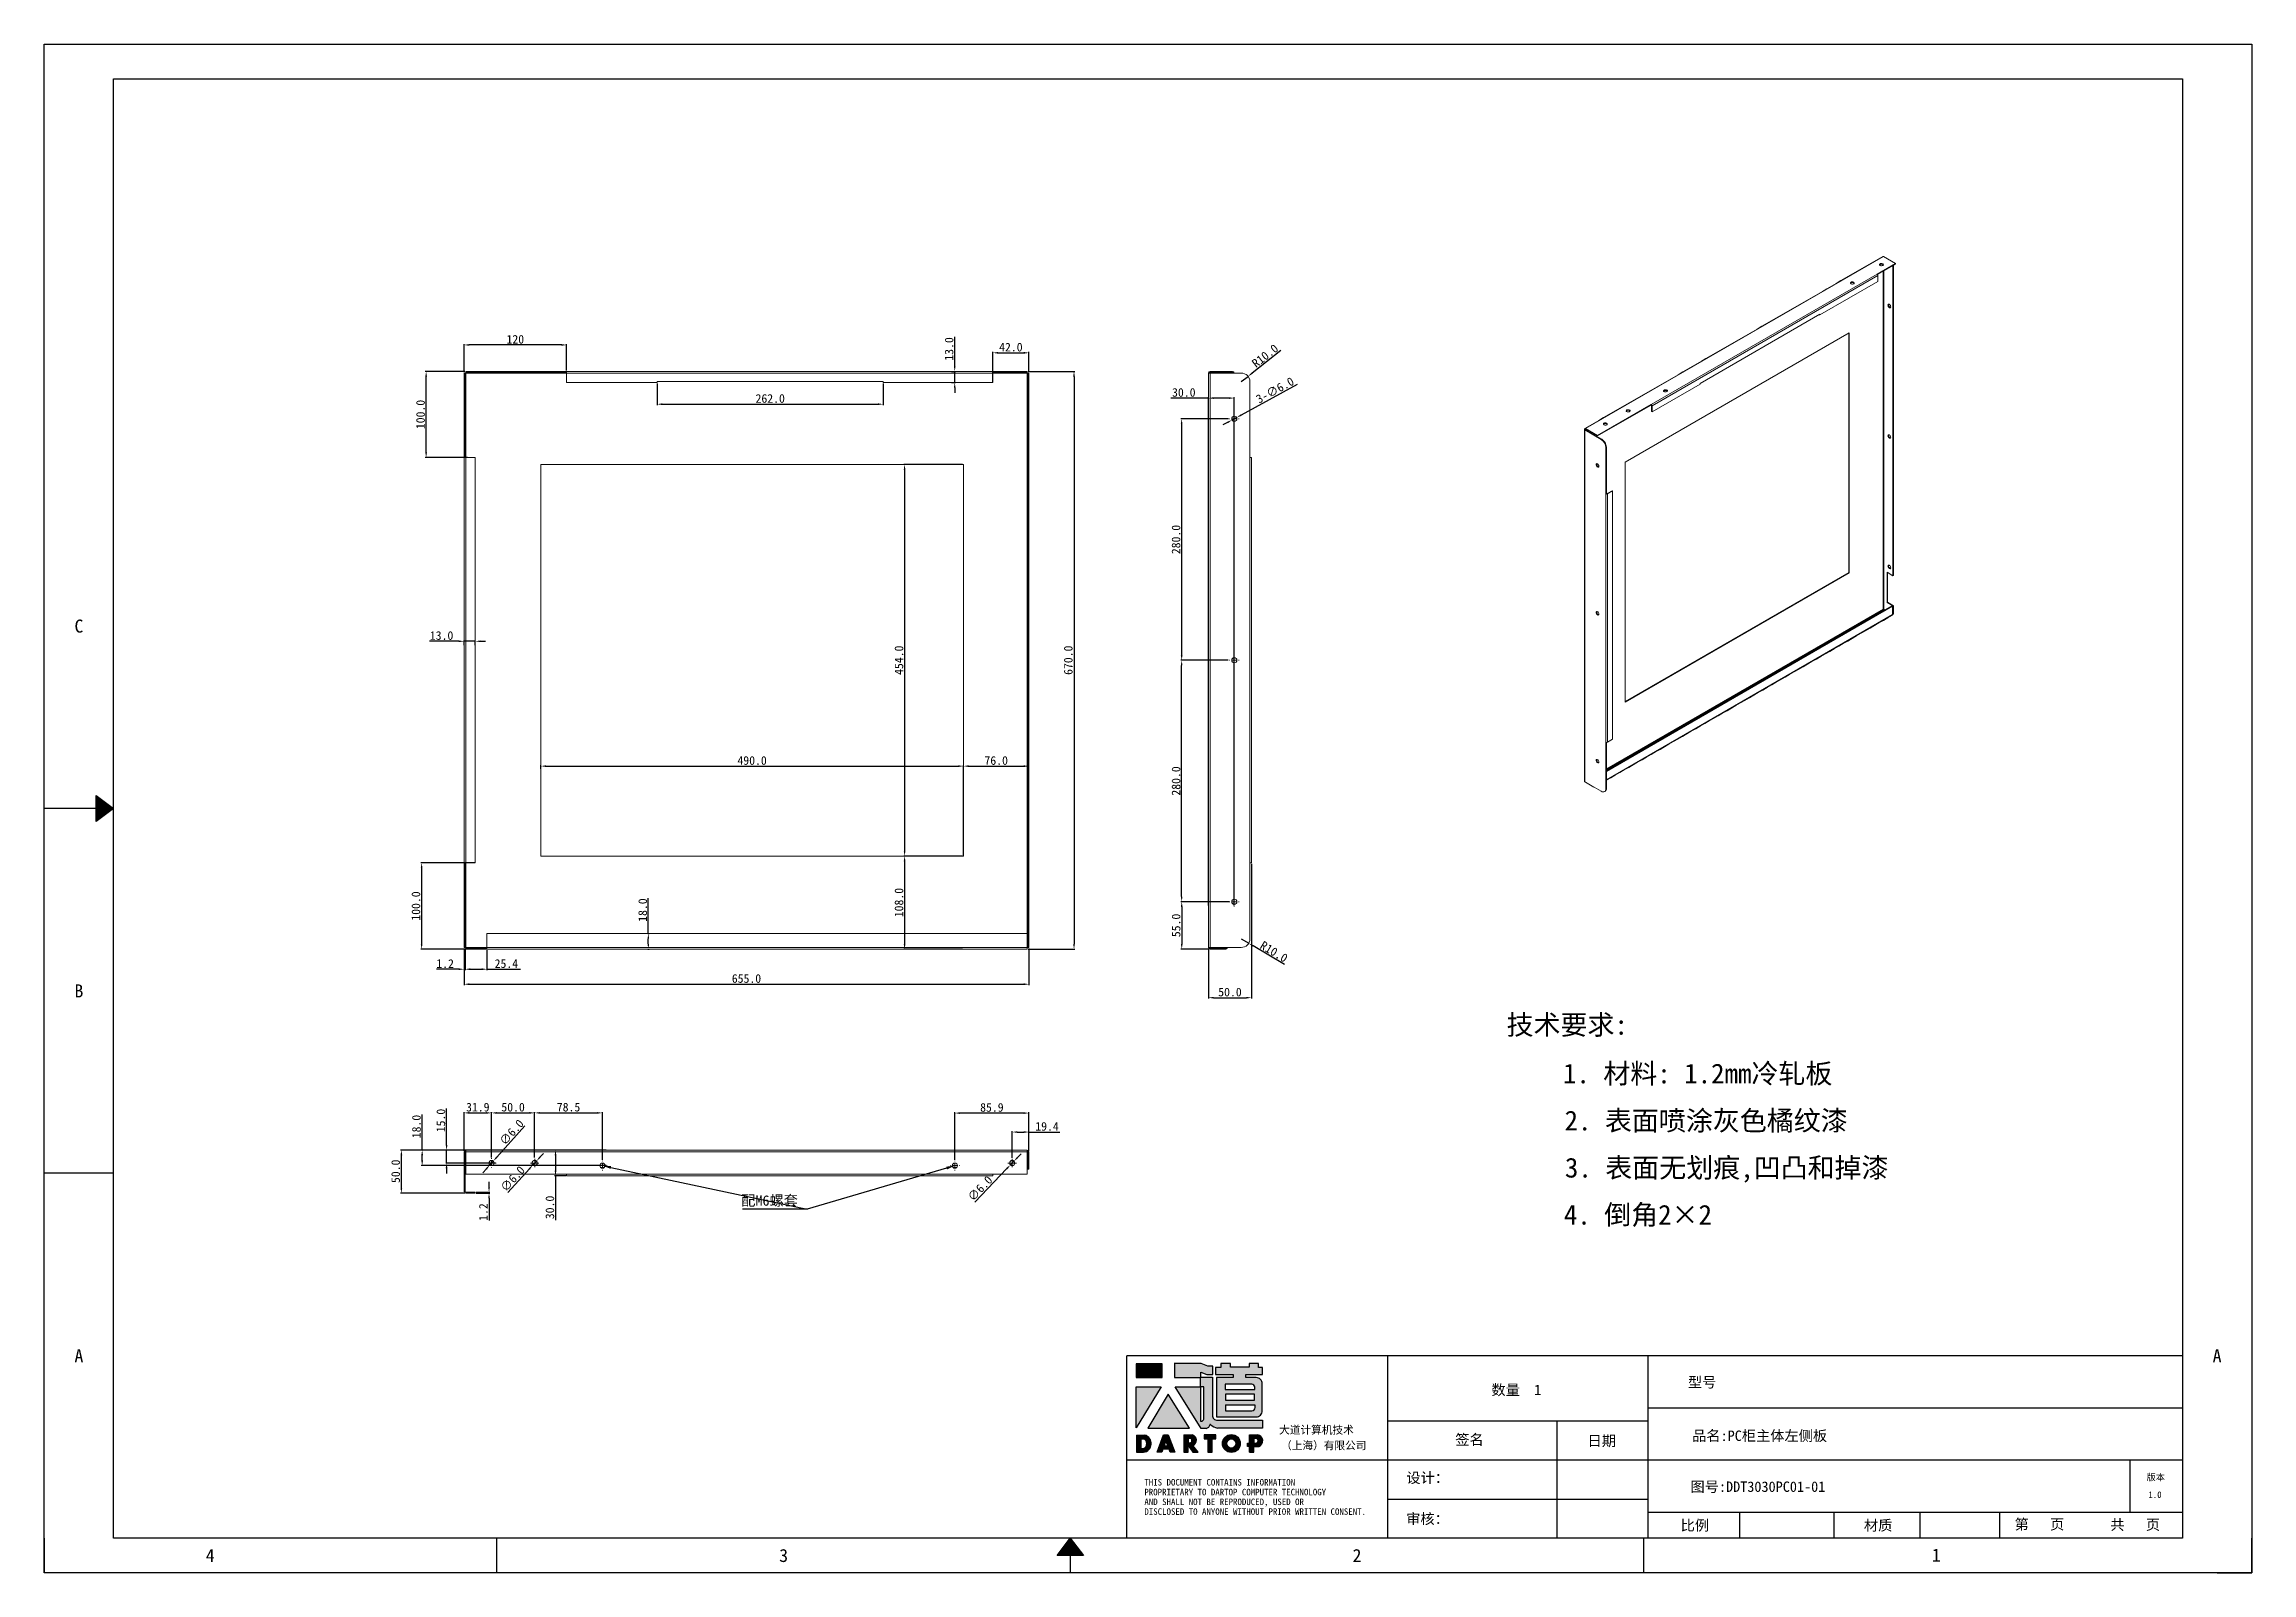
# Model space of a CAD drawing. Header units: millimetres. Extents: x 12436 to 30221, y 8547 to 23793.
# Drawn here: x 15849 to 18408, y 17318 to 19090 of the extents above; entities that cross this region are included whole.
import ezdxf
from ezdxf import colors
from ezdxf.entities.mleader import LeaderData, LeaderLine
from ezdxf.enums import TextEntityAlignment as Align
from ezdxf.math import Vec2, Vec3

# ---------------------------------------------------------------- set-up
doc = ezdxf.new("R2010")
doc.units = ezdxf.units.MM
doc.header["$PDSIZE"] = -1
doc.linetypes.add('DOT', pattern=[0.25, 0, -0.25])
doc.layers.add('4', color=7, linetype='Continuous')
doc.layers.add('print', color=30, linetype='Continuous')
doc.styles.add('Dartop', font='SIMFANG.TTF')
doc.styles.add('HZ', font='SimSun.ttf')
doc.styles.add('hzHT', font='SIMHEI.TTF')
doc.dimstyles.new('副本 ISO-25', dxfattribs={"dimtxt": 10, "dimasz": 6, "dimexe": 1, "dimexo": 1, "dimgap": 1.524, "dimtad": 1, "dimdec": 1, "dimzin": 0, "dimdsep": 46, "dimtxsty": 'Standard', "dimcen": 2.5, "dimclrd": 4, "dimclre": 4, "dimclrt": 4, "dimadec": 0, "dimazin": 0, "dimtfac": 1, "dimtdec": 1, "dimtmove": 0, "dimatfit": 3, "dimfxl": 1, "dimtzin": 0, "dimarcsym": 0})

msp = doc.modelspace()

# ---------------------------------------------------------------- texts
at = {"color": 0}
for s, height, style, p in [('C', 15.108, 'Dartop', (15888.84, 18415.405)), ('B', 15.108, 'Dartop', (15888.84, 17992.38)), ('A', 15.108, 'Dartop', (15888.84, 17569.356)), ('A', 15.108, 'Dartop', (18367.725, 17569.356)), ('数量  1', 12.0864, 'hzHT', (17555.303, 17529.737)), ('型号', 12.0864, 'hzHT', (17770.715, 17538.612)), ('品名:PC柜主体左侧板  ', 12.08642, 'hzHT', (17845.581, 17476.565)), ('签名', 12.0864, 'hzHT', (17501.01, 17472.137)), ('日期', 12.0864, 'hzHT', (17654.372, 17470.65)), ('版本', 7.554, 'hzHT', (18296.638, 17428.437)), ('图号:DDT3030PC01-01', 12.08642, 'hzHT', (17835.353, 17417.488)), ('1.0', 7.554, 'Dartop', (18295.73, 17408.249)), ('比例', 12.0864, 'hzHT', (17762.287, 17372.637)), ('材质', 12.0864, 'hzHT', (17974.787, 17372.637)), ('第   页', 12.0864, 'hzHT', (18161.755, 17373.89)), ('共   页', 12.0864, 'hzHT', (18272.779, 17373.45)), ('4', 15.108, 'Dartop', (16041.09, 17337.699)), ('3', 15.108, 'Dartop', (16705.842, 17337.699)), ('2', 15.108, 'Dartop', (17370.595, 17337.699)), ('1', 15.108, 'Dartop', (18042.235, 17338.179))]:
    msp.add_text(s, height=height, dxfattribs=dict(at, style=style)).set_placement(p, align=Align.MIDDLE_CENTER)
at = {"style": 'HZ'}
for s, p in [('技术要求:', (17614.299, 17953.093)), ('     1. 材料: 1.2mm冷轧板', (17726.54, 17896.607)), ('    2. 表面喷涂灰色橘纹漆', (17744.168, 17842.007)), ('3. 表面无划痕,凹凸和掉漆', (17799.226, 17787.407)), ('4. 倒角2×2         ', (17766.482, 17732.807))]:
    msp.add_text(s, height=22.932, dxfattribs=at).set_placement(p, align=Align.MIDDLE_CENTER)
at = {"color": 0, "style": 'hzHT'}
for s, height, p in [('设计：', 12.0864, (17427.792, 17421.781)), ('THIS DOCUMENT CONTAINS INFORMATION', 7.55401, (17124.081, 17418.805)), ('PROPRIETARY TO DARTOP COMPUTER TECHNOLOGY', 7.55401, (17124.081, 17407.474)), ('AND SHALL NOT BE REPRODUCED, USED OR', 7.55401, (17124.081, 17396.143)), ('DISCLOSED TO ANYONE WITHOUT PRIOR WRITTEN CONSENT.', 7.55401, (17124.081, 17384.812)), ('审核：', 12.0864, (17427.613, 17374.186))]:
    msp.add_text(s, height=height, dxfattribs=at).set_placement(p)
at = {"layer": '4', "color": 0, "style": 'hzHT'}
for s, p in [('大道计算机技术', (17280.319, 17478.805)), ('（上海）有限公司', (17282.6, 17460.738))]:
    msp.add_text(s, height=9.0648, dxfattribs=at).set_placement(p)

# ---------------------------------------------------------------- blocks, each defined once
blk = doc.blocks.new('SW_CENTERMARKSYMBOL_0')
at = {"color": 0, "linetype": 'Continuous', "lineweight": 0}
for p, q in [((-5, 0), (-5.5, 0)), ((0, 0), (-2.5, 0)), ((0, 5), (0, 5.5)), ((0, 0), (0, 2.5)), ((0, 0), (0, -2.5)), ((0, 0), (2.5, 0)), ((5, 0), (5.5, 0)), ((0, -5), (0, -5.5))]:
    blk.add_line(p, q, dxfattribs=at)
blk = doc.blocks.new('SW_CENTERMARKSYMBOL_1')
at = {"color": 0, "linetype": 'Continuous', "lineweight": 0}
for p, q in [((-2.5, 0), (-4.9, 0)), ((0, 0), (-2.5, 0)), ((0, 2.5), (0, 4.9)), ((0, 0), (0, 2.5)), ((0, 0), (0, -2.5)), ((0, 0), (2.5, 0)), ((2.5, 0), (4.9, 0)), ((0, -2.5), (0, -4.9))]:
    blk.add_line(p, q, dxfattribs=at)
blk = doc.blocks.new('SW_CENTERMARKSYMBOL_2')
at = {"color": 0, "linetype": 'Continuous', "lineweight": 0}
for p, q in [((-2.5, 0), (-4.9, 0)), ((0, 0), (-2.5, 0)), ((0, 2.5), (0, 4.9)), ((0, 0), (0, 2.5)), ((0, 0), (0, -2.5)), ((0, 0), (2.5, 0)), ((2.5, 0), (4.9, 0)), ((0, -2.5), (0, -4.9))]:
    blk.add_line(p, q, dxfattribs=at)
blk = doc.blocks.new('SW_CENTERMARKSYMBOL_3')
at = {"color": 0, "linetype": 'Continuous', "lineweight": 0}
for p, q in [((-5, 0), (-5.5, 0)), ((0, 0), (-2.5, 0)), ((0, 5), (0, 5.5)), ((0, 0), (0, 2.5)), ((0, 0), (0, -2.5)), ((0, 0), (2.5, 0)), ((5, 0), (5.5, 0)), ((0, -5), (0, -5.5))]:
    blk.add_line(p, q, dxfattribs=at)
blk = doc.blocks.new('SW_CENTERMARKSYMBOL_4')
at = {"color": 0, "linetype": 'Continuous', "lineweight": 0}
for p, q in [((-5, 0), (-5.5, 0)), ((0, 0), (-2.5, 0)), ((0, 5), (0, 5.5)), ((0, 0), (0, 2.5)), ((0, 0), (0, -2.5)), ((0, 0), (2.5, 0)), ((5, 0), (5.5, 0)), ((0, -5), (0, -5.5))]:
    blk.add_line(p, q, dxfattribs=at)
blk = doc.blocks.new('SW_CENTERMARKSYMBOL_5')
at = {"color": 0, "linetype": 'Continuous', "lineweight": 0}
for p, q in [((-5, 0), (-5.5, 0)), ((0, 0), (-2.5, 0)), ((0, 5), (0, 5.5)), ((0, 0), (0, 2.5)), ((0, 0), (0, -2.5)), ((0, 0), (2.5, 0)), ((5, 0), (5.5, 0)), ((0, -5), (0, -5.5))]:
    blk.add_line(p, q, dxfattribs=at)
blk = doc.blocks.new('SW_CENTERMARKSYMBOL_6')
at = {"color": 0, "linetype": 'Continuous', "lineweight": 0}
for p, q in [((-5, 0), (-5.5, 0)), ((0, 0), (-2.5, 0)), ((0, 5), (0, 5.5)), ((0, 0), (0, 2.5)), ((0, 0), (0, -2.5)), ((0, 0), (2.5, 0)), ((5, 0), (5.5, 0)), ((0, -5), (0, -5.5))]:
    blk.add_line(p, q, dxfattribs=at)
blk = doc.blocks.new('SW_CENTERMARKSYMBOL_7')
at = {"color": 0, "linetype": 'Continuous', "lineweight": 0}
for p, q in [((-5, 0), (-5.5, 0)), ((0, 0), (-2.5, 0)), ((0, 5), (0, 5.5)), ((0, 0), (0, 2.5)), ((0, 0), (0, -2.5)), ((0, 0), (2.5, 0)), ((5, 0), (5.5, 0)), ((0, -5), (0, -5.5))]:
    blk.add_line(p, q, dxfattribs=at)
blk = doc.blocks.new('*U14')
at = {"color": 254, "linetype": 'Continuous', "extrusion": (0, 0, -1)}
for points in [[(-17, 0.333), (-16.812, 0.25), (-17, 0.5)], [(-17, 0.333), (-17.188, 0.25), (-16.812, 0.25)], [(-17, 0.333), (-17, 0.5), (-17.188, 0.25)]]:
    blk.add_solid(points, dxfattribs=at)
blk = doc.blocks.new('*U13')
at = {"color": 254, "linetype": 'Continuous', "extrusion": (0, 0, -1)}
for points in [[(-0.833, 11), (-0.75, 10.812), (-0.75, 11.188)], [(-0.833, 11), (-0.75, 11.188), (-1, 11)], [(-0.833, 11), (-1, 11), (-0.75, 10.812)]]:
    blk.add_solid(points, dxfattribs=at)
blk = doc.blocks.new('dadao')
for p, q in [((48, 19.2), (44.9, 10.4)), ((44.9, 10.4), (51.2, 10.4)), ((51.2, 10.4), (48, 19.2))]:
    blk.add_line(p, q)
for points in [[(41.8, 121.6), (41.8, 143.7), (-0.4, 143.7), (-0.4, 121.6), (41.8, 121.6)], [(104.8, 122), (104.8, 130.3), (114.1, 126.3), (124.2, 126.3), (124.2, 139.6), (115.9, 139.6), (105.1, 143.9), (61.5, 143.9)], [(61.7, 144), (61.7, 121.3), (103.9, 121.3)], [(113.4, 38.7), (105.1, 38.7), (63, 106.5), (103.9, 106.5), (103.9, 120.9), (103.9, 121.3)], [(109.7, 53.6), (109.7, 106.2), (104.3, 106.2), (104.3, 50.4), (106.6, 50.4)], [(144.6, 94.4), (144.6, 84.8), (192, 84.8), (192, 94.1), (144.9, 94.1)], [(120.2, 45), (119.5, 45), (119.5, 44.6)], [(0, 28), (0, 0), (11.8, 0)], [(0.1, 28), (14, 28)], [(7.1, 21.8), (7.1, 6.1), (12, 6.1)], [(7.1, 21.8), (11.4, 21.8)], [(76.8, 28.2), (76.8, 0), (84.1, 0), (84.1, 11.1), (91.6, -0.1), (100.3, -0.1), (91.7, 11.1)], [(76.8, 28.2), (90.6, 28.2)], [(84, 22.7), (84, 15.3), (87.2, 15.3)], [(84, 22.7), (87.3, 22.7)], [(183.7, 0), (183.7, 9.6), (180.6, 9.6), (180.6, 14.9), (183.8, 14.9), (183.8, 28.1), (196.1, 28.1), (196.5, 28.1)], [(183.7, 0), (190.9, 0), (190.9, 9.6), (198.8, 9.6)], [(194.9, 22.3), (190.8, 22.3), (190.8, 15), (194.4, 15)]]:
    blk.add_lwpolyline(points)
blk.add_lwpolyline([(137.1, 144.2), (137.1, 137.9), (128.3, 137.9), (128.3, 126.5), (157.3, 126.5), (157.3, 121.5), (130.3, 121.5), (130.3, 57.5), (194.4, 57.5, 0.414214), (204.4, 67.5), (204.4, 111.3, 0.414214), (194.4, 121.3), (177.5, 121.3), (177.5, 126.3), (204.7, 126.3), (204.7, 137.7), (198.2, 137.7), (198.2, 143.9), (183.3, 143.9), (183.3, 138), (153, 138), (153, 144.2), (137.1, 144.2)], format="xyb", close=True)
for points in [[(104.8, 122), (123.4, 122), (123.4, 60, 0.414214), (131.4, 52), (204.8, 52), (204.8, 39.1), (131.7, 39.1)], [(144.3, 110.8), (144.3, 101.8), (192.3, 101.8), (192.3, 105.5, 0.414214), (187.3, 110.5), (144.3, 110.5)], [(144.6, 77), (144.6, 67.5), (187.6, 67.5, 0.414214), (192.6, 72.5), (192.6, 76.4), (144.6, 76.4)]]:
    blk.add_lwpolyline(points, format="xyb")
for points in [[(-0.3, 106.2), (40.4, 106.2), (-0.3, 39.7), (-0.3, 106.2)], [(51.7, 94.1), (18.4, 39.3), (86.2, 39.3)], [(43.8, 28.2), (51.8, 28.2), (62.6, -0.1), (55, -0.1), (53.2, 5), (42.9, 5), (41.1, 0), (33.6, 0)], [(110, 28.1), (110, 21.9), (116, 21.9), (116, -0.1), (123.2, -0.1), (123.2, 22), (129.2, 22), (129.2, 28.1), (110, 28.1)]]:
    blk.add_lwpolyline(points, close=True)
for radius in [14.5, 7.44]:
    blk.add_circle((154.2, 14.2), radius)
for centre, radius, start, end in [((99.2, 60.7), 12.6, 305.6399, 325.969), ((111.6, 46.7), 8.19, 282.9811, 347.6627), ((136, 61.7), 22.9, 226.7358, 259.3209), ((8.5, 13.9), 8.49, 294.2143, 69.7177), ((9.6, 14.2), 14.4, 278.6604, 72.3203), ((86.4, 19), 3.8, 282.527, 76.7196), ((88.6, 19.4), 8.95, 290.6073, 77.2124), ((193.7, 18.7), 3.8, 280.9891, 72.5513), ((195.7, 18.6), 9.51, 288.8959, 85.2442)]:
    blk.add_arc(centre, radius, start, end)
blk = doc.blocks.new('*D15')
at = {"color": 4, "lineweight": -2}
for p, q in [((16989.4, 18710.8), (17043.5, 18710.8)), ((17042.5, 18704.8), (17042.5, 18046.8)), ((16989.4, 18040.8), (17043.5, 18040.8))]:
    blk.add_line(p, q, dxfattribs=at)
at = {"color": 4}
for points in [[(17041.5, 18704.8), (17043.5, 18704.8), (17042.5, 18710.8)], [(17041.5, 18046.8), (17043.5, 18046.8), (17042.5, 18040.8)]]:
    blk.add_solid(points, dxfattribs=at)
at = {"layer": 'Defpoints', "color": 0}
for p in [(16988.4, 18710.8), (16988.4, 18040.8), (17042.5, 18040.8)]:
    blk.add_point(p, dxfattribs=at)
at = {"color": 4, "insert": (17035.9, 18375.8), "char_height": 10, "attachment_point": 5, "rotation": 90}
blk.add_mtext('670.0', dxfattribs=at)
blk = doc.blocks.new('*D16')
at = {"color": 4, "lineweight": -2}
for p, q in [((16335.3, 18041.7), (16335.3, 17999.1)), ((16990.3, 18041.7), (16990.3, 17999.1)), ((16341.3, 18000.1), (16984.3, 18000.1))]:
    blk.add_line(p, q, dxfattribs=at)
at = {"color": 4}
for points in [[(16341.3, 18001.1), (16341.3, 17999.1), (16335.3, 18000.1)], [(16984.3, 18001.1), (16984.3, 17999.1), (16990.3, 18000.1)]]:
    blk.add_solid(points, dxfattribs=at)
at = {"layer": 'Defpoints', "color": 0}
for p in [(16335.3, 18042.7), (16990.3, 18042.7), (16990.3, 18000.1)]:
    blk.add_point(p, dxfattribs=at)
at = {"color": 4, "insert": (16662.8, 18006.7), "char_height": 10, "attachment_point": 5}
blk.add_mtext('655.0', dxfattribs=at)
blk = doc.blocks.new('*D17')
at = {"color": 4, "lineweight": -2}
for p, q in [((16336.2, 18710.8), (16290.4, 18710.8)), ((16291.4, 18616.8), (16291.4, 18704.8)), ((16339.3, 18610.8), (16290.4, 18610.8))]:
    blk.add_line(p, q, dxfattribs=at)
at = {"color": 4}
for points in [[(16290.4, 18704.8), (16292.4, 18704.8), (16291.4, 18710.8)], [(16290.4, 18616.8), (16292.4, 18616.8), (16291.4, 18610.8)]]:
    blk.add_solid(points, dxfattribs=at)
at = {"layer": 'Defpoints', "color": 0}
for p in [(16291.4, 18710.8), (16337.2, 18710.8), (16340.3, 18610.8)]:
    blk.add_point(p, dxfattribs=at)
at = {"color": 4, "insert": (16284.9, 18660.8), "char_height": 10, "attachment_point": 5, "rotation": 90}
blk.add_mtext('100.0', dxfattribs=at)
blk = doc.blocks.new('*D18')
at = {"color": 4, "lineweight": -2}
for p, q in [((16347.3, 18140.8), (16285.2, 18140.8)), ((16286.2, 18134.8), (16286.2, 18046.8)), ((16336.2, 18040.8), (16285.2, 18040.8))]:
    blk.add_line(p, q, dxfattribs=at)
at = {"color": 4}
for points in [[(16285.2, 18134.8), (16287.2, 18134.8), (16286.2, 18140.8)], [(16285.2, 18046.8), (16287.2, 18046.8), (16286.2, 18040.8)]]:
    blk.add_solid(points, dxfattribs=at)
at = {"layer": 'Defpoints', "color": 0}
for p in [(16348.3, 18140.8), (16286.2, 18040.8), (16337.2, 18040.8)]:
    blk.add_point(p, dxfattribs=at)
at = {"color": 4, "insert": (16279.6, 18090.8), "char_height": 10, "attachment_point": 5, "rotation": 90}
blk.add_mtext('100.0', dxfattribs=at)
blk = doc.blocks.new('*D19')
at = {"color": 4, "lineweight": -2}
for p, q in [((16329.3, 18397.8), (16295.3, 18397.8)), ((16335.3, 18393.1), (16335.3, 18398.8)), ((16348.3, 18397.8), (16335.3, 18397.8)), ((16348.3, 18393.1), (16348.3, 18398.8)), ((16354.3, 18397.8), (16360.3, 18397.8))]:
    blk.add_line(p, q, dxfattribs=at)
at = {"color": 4}
for points in [[(16329.3, 18398.8), (16329.3, 18396.8), (16335.3, 18397.8)], [(16354.3, 18398.8), (16354.3, 18396.8), (16348.3, 18397.8)]]:
    blk.add_solid(points, dxfattribs=at)
at = {"layer": 'Defpoints', "color": 0}
for p in [(16335.3, 18397.8), (16335.3, 18392.1), (16348.3, 18392.1)]:
    blk.add_point(p, dxfattribs=at)
at = {"color": 4, "insert": (16309.3, 18404.4), "char_height": 10, "attachment_point": 5}
blk.add_mtext('13.0', dxfattribs=at)
blk = doc.blocks.new('*D20')
at = {"color": 4, "lineweight": -2}
for p, q in [((16559.3, 18696.8), (16559.3, 18671.7)), ((16821.3, 18696.8), (16821.3, 18671.7)), ((16565.3, 18672.7), (16815.3, 18672.7))]:
    blk.add_line(p, q, dxfattribs=at)
at = {"color": 4}
for points in [[(16565.3, 18673.7), (16565.3, 18671.7), (16559.3, 18672.7)], [(16815.3, 18673.7), (16815.3, 18671.7), (16821.3, 18672.7)]]:
    blk.add_solid(points, dxfattribs=at)
at = {"layer": 'Defpoints', "color": 0}
for p in [(16559.3, 18697.8), (16821.3, 18697.8), (16821.3, 18672.7)]:
    blk.add_point(p, dxfattribs=at)
at = {"color": 4, "insert": (16690.3, 18679.3), "char_height": 10, "attachment_point": 5}
blk.add_mtext('262.0', dxfattribs=at)
blk = doc.blocks.new('*D21')
at = {"color": 4, "lineweight": -2}
for p, q in [((16335.3, 18709.9), (16335.3, 18742.4)), ((16448.3, 18741.4), (16341.3, 18741.4)), ((16454.3, 18711.8), (16454.3, 18742.4))]:
    blk.add_line(p, q, dxfattribs=at)
at = {"color": 4}
for points in [[(16341.3, 18742.4), (16341.3, 18740.4), (16335.3, 18741.4)], [(16448.3, 18742.4), (16448.3, 18740.4), (16454.3, 18741.4)]]:
    blk.add_solid(points, dxfattribs=at)
at = {"layer": 'Defpoints', "color": 0}
for p in [(16335.3, 18741.4), (16454.3, 18710.8), (16335.3, 18708.9)]:
    blk.add_point(p, dxfattribs=at)
at = {"color": 4, "insert": (16394.8, 18747.9), "char_height": 10, "attachment_point": 5}
blk.add_mtext('120', dxfattribs=at)
blk = doc.blocks.new('*D22')
at = {"color": 4, "lineweight": -2}
for p, q in [((16948.3, 18698.8), (16948.3, 18733.3)), ((16954.3, 18732.3), (16984.3, 18732.3)), ((16990.3, 18709.9), (16990.3, 18733.3))]:
    blk.add_line(p, q, dxfattribs=at)
at = {"color": 4}
for points in [[(16954.3, 18733.3), (16954.3, 18731.3), (16948.3, 18732.3)], [(16984.3, 18733.3), (16984.3, 18731.3), (16990.3, 18732.3)]]:
    blk.add_solid(points, dxfattribs=at)
at = {"layer": 'Defpoints', "color": 0}
for p in [(16990.3, 18732.3), (16948.3, 18697.8), (16990.3, 18708.9)]:
    blk.add_point(p, dxfattribs=at)
at = {"color": 4, "insert": (16969.3, 18738.8), "char_height": 10, "attachment_point": 5}
blk.add_mtext('42.0', dxfattribs=at)
blk = doc.blocks.new('*D23')
at = {"color": 4, "lineweight": -2}
for p, q in [((16913.3, 18602.8), (16845.1, 18602.8)), ((16846.1, 18596.8), (16846.1, 18154.8)), ((16913.3, 18148.8), (16845.1, 18148.8))]:
    blk.add_line(p, q, dxfattribs=at)
at = {"color": 4}
for points in [[(16845.1, 18596.8), (16847.1, 18596.8), (16846.1, 18602.8)], [(16845.1, 18154.8), (16847.1, 18154.8), (16846.1, 18148.8)]]:
    blk.add_solid(points, dxfattribs=at)
at = {"layer": 'Defpoints', "color": 0}
for p in [(16914.3, 18602.8), (16846.1, 18148.8), (16914.3, 18148.8)]:
    blk.add_point(p, dxfattribs=at)
at = {"color": 4, "insert": (16839.6, 18375.8), "char_height": 10, "attachment_point": 5, "rotation": 90}
blk.add_mtext('454.0', dxfattribs=at)
blk = doc.blocks.new('*D24')
at = {"color": 4, "lineweight": -2}
for p, q in [((16424.3, 18249.9), (16424.3, 18254)), ((16430.3, 18253), (16908.3, 18253)), ((16914.3, 18249.9), (16914.3, 18254))]:
    blk.add_line(p, q, dxfattribs=at)
at = {"color": 4}
for points in [[(16430.3, 18254), (16430.3, 18252), (16424.3, 18253)], [(16908.3, 18254), (16908.3, 18252), (16914.3, 18253)]]:
    blk.add_solid(points, dxfattribs=at)
at = {"layer": 'Defpoints', "color": 0}
for p in [(16914.3, 18253), (16424.3, 18248.9), (16914.3, 18248.9)]:
    blk.add_point(p, dxfattribs=at)
at = {"color": 4, "insert": (16669.3, 18259.5), "char_height": 10, "attachment_point": 5}
blk.add_mtext('490.0', dxfattribs=at)
blk = doc.blocks.new('*D25')
at = {"color": 4, "lineweight": -2}
for p, q in [((16914.3, 18149.8), (16914.3, 18254)), ((16920.3, 18253), (16984.3, 18253)), ((16990.3, 18149.8), (16990.3, 18254))]:
    blk.add_line(p, q, dxfattribs=at)
at = {"color": 4}
for points in [[(16920.3, 18254), (16920.3, 18252), (16914.3, 18253)], [(16984.3, 18254), (16984.3, 18252), (16990.3, 18253)]]:
    blk.add_solid(points, dxfattribs=at)
at = {"layer": 'Defpoints', "color": 0}
for p in [(16990.3, 18253), (16914.3, 18148.8), (16990.3, 18148.8)]:
    blk.add_point(p, dxfattribs=at)
at = {"color": 4, "insert": (16952.3, 18259.5), "char_height": 10, "attachment_point": 5}
blk.add_mtext('76.0', dxfattribs=at)
blk = doc.blocks.new('*D26')
at = {"color": 4, "lineweight": -2}
for p, q in [((16913.3, 18148.8), (16845.1, 18148.8)), ((16846.1, 18142.8), (16846.1, 18046.8)), ((16913.3, 18040.8), (16845.1, 18040.8))]:
    blk.add_line(p, q, dxfattribs=at)
at = {"color": 4}
for points in [[(16845.1, 18142.8), (16847.1, 18142.8), (16846.1, 18148.8)], [(16845.1, 18046.8), (16847.1, 18046.8), (16846.1, 18040.8)]]:
    blk.add_solid(points, dxfattribs=at)
at = {"layer": 'Defpoints', "color": 0}
for p in [(16914.3, 18148.8), (16846.1, 18040.8), (16914.3, 18040.8)]:
    blk.add_point(p, dxfattribs=at)
at = {"color": 4, "insert": (16839.6, 18094.8), "char_height": 10, "attachment_point": 5, "rotation": 90}
blk.add_mtext('108.0', dxfattribs=at)
blk = doc.blocks.new('*D27')
at = {"color": 4, "lineweight": -2}
for p, q in [((17198.3, 18679.8), (17154.9, 18679.8)), ((17198.3, 18091.3), (17198.3, 18680.8)), ((17222.3, 18679.8), (17204.3, 18679.8)), ((17228.3, 18091.3), (17228.3, 18680.8))]:
    blk.add_line(p, q, dxfattribs=at)
at = {"color": 4}
for points in [[(17204.3, 18680.8), (17204.3, 18678.8), (17198.3, 18679.8)], [(17222.3, 18680.8), (17222.3, 18678.8), (17228.3, 18679.8)]]:
    blk.add_solid(points, dxfattribs=at)
at = {"layer": 'Defpoints', "color": 0}
for p in [(17198.3, 18679.8), (17198.3, 18090.3), (17228.3, 18090.3)]:
    blk.add_point(p, dxfattribs=at)
at = {"color": 4, "insert": (17169.8, 18686.3), "char_height": 10, "attachment_point": 5}
blk.add_mtext('30.0', dxfattribs=at)
blk = doc.blocks.new('*D28')
at = {"color": 4, "lineweight": -2}
for p, q in [((17248.3, 18139.8), (17248.3, 17983.5)), ((17198.3, 18041.7), (17198.3, 17983.5)), ((17204.3, 17984.5), (17242.3, 17984.5))]:
    blk.add_line(p, q, dxfattribs=at)
at = {"color": 4}
for points in [[(17204.3, 17985.5), (17204.3, 17983.5), (17198.3, 17984.5)], [(17242.3, 17985.5), (17242.3, 17983.5), (17248.3, 17984.5)]]:
    blk.add_solid(points, dxfattribs=at)
at = {"layer": 'Defpoints', "color": 0}
for p in [(17248.3, 18140.8), (17198.3, 18042.7), (17248.3, 17984.5)]:
    blk.add_point(p, dxfattribs=at)
at = {"color": 4, "insert": (17223.3, 17991), "char_height": 10, "attachment_point": 5}
blk.add_mtext('50.0', dxfattribs=at)
blk = doc.blocks.new('*D29')
at = {"color": 4, "lineweight": -2}
for p, q in [((17301.2, 18695.6), (17236.2, 18660.1)), ((17220.4, 18651.5), (17215.2, 18648.6)), ((17225.7, 18654.4), (17231, 18657.2))]:
    blk.add_line(p, q, dxfattribs=at)
at = {"color": 4}
for points in [[(17235.7, 18661), (17236.7, 18659.2), (17231, 18657.2)], [(17220, 18652.4), (17220.9, 18650.6), (17225.7, 18654.4)]]:
    blk.add_solid(points, dxfattribs=at)
at = {"layer": 'Defpoints', "color": 0}
for p in [(17225.7, 18654.4), (17231, 18657.2)]:
    blk.add_point(p, dxfattribs=at)
at = {"color": 4, "insert": (17275.5, 18689), "char_height": 10, "attachment_point": 5, "rotation": 28.6849}
blk.add_mtext('3-∅6.0', dxfattribs=at)
blk = doc.blocks.new('*D30')
at = {"color": 4, "lineweight": -2}
for p, q in [((17222.3, 18095.8), (17166.4, 18095.8)), ((17167.4, 18089.8), (17167.4, 18046.8)), ((17199.3, 18040.8), (17166.4, 18040.8))]:
    blk.add_line(p, q, dxfattribs=at)
at = {"color": 4}
for points in [[(17166.4, 18089.8), (17168.4, 18089.8), (17167.4, 18095.8)], [(17166.4, 18046.8), (17168.4, 18046.8), (17167.4, 18040.8)]]:
    blk.add_solid(points, dxfattribs=at)
at = {"layer": 'Defpoints', "color": 0}
for p in [(17223.3, 18095.8), (17167.4, 18040.8), (17200.3, 18040.8)]:
    blk.add_point(p, dxfattribs=at)
at = {"color": 4, "insert": (17160.9, 18068.3), "char_height": 10, "attachment_point": 5, "rotation": 90}
blk.add_mtext('55.0', dxfattribs=at)
blk = doc.blocks.new('*D31')
at = {"color": 4, "lineweight": -2}
for p, q in [((17221.3, 18375.8), (17166.3, 18375.8)), ((17167.3, 18101.8), (17167.3, 18369.8)), ((17221.3, 18095.8), (17166.3, 18095.8))]:
    blk.add_line(p, q, dxfattribs=at)
at = {"color": 4}
for points in [[(17166.3, 18369.8), (17168.3, 18369.8), (17167.3, 18375.8)], [(17166.3, 18101.8), (17168.3, 18101.8), (17167.3, 18095.8)]]:
    blk.add_solid(points, dxfattribs=at)
at = {"layer": 'Defpoints', "color": 0}
for p in [(17167.3, 18375.8), (17222.3, 18375.8), (17222.3, 18095.8)]:
    blk.add_point(p, dxfattribs=at)
at = {"color": 4, "insert": (17160.8, 18235.8), "char_height": 10, "attachment_point": 5, "rotation": 90}
blk.add_mtext('280.0', dxfattribs=at)
blk = doc.blocks.new('*D32')
at = {"color": 4, "lineweight": -2}
for p, q in [((17221.8, 18655.8), (17166.3, 18655.8)), ((17167.3, 18649.8), (17167.3, 18381.8)), ((17220.3, 18375.8), (17166.3, 18375.8))]:
    blk.add_line(p, q, dxfattribs=at)
at = {"color": 4}
for points in [[(17166.3, 18649.8), (17168.3, 18649.8), (17167.3, 18655.8)], [(17166.3, 18381.8), (17168.3, 18381.8), (17167.3, 18375.8)]]:
    blk.add_solid(points, dxfattribs=at)
at = {"layer": 'Defpoints', "color": 0}
for p in [(17222.8, 18655.8), (17167.3, 18375.8), (17221.3, 18375.8)]:
    blk.add_point(p, dxfattribs=at)
at = {"color": 4, "insert": (17160.8, 18515.8), "char_height": 10, "attachment_point": 5, "rotation": 90}
blk.add_mtext('280.0', dxfattribs=at)
blk = doc.blocks.new('*D33')
at = {"color": 4, "lineweight": -2}
for p, q in [((17282.3, 18734.9), (17249, 18708.7)), ((17236.4, 18698.9), (17244.3, 18705))]:
    blk.add_line(p, q, dxfattribs=at)
at = {"color": 4}
blk.add_solid([(17248.4, 18709.5), (17249.6, 18707.9), (17244.3, 18705)], dxfattribs=at)
at = {"layer": 'Defpoints', "color": 0}
for p in [(17236.4, 18698.9), (17244.3, 18705)]:
    blk.add_point(p, dxfattribs=at)
at = {"color": 4, "insert": (17264, 18728.8), "char_height": 10, "attachment_point": 5, "rotation": 38.093}
blk.add_mtext('R10.0', dxfattribs=at)
blk = doc.blocks.new('*D34')
at = {"color": 4, "lineweight": -2}
for p, q in [((17236.4, 18052.7), (17245, 18047.6)), ((17286.6, 18022.9), (17250.1, 18044.6))]:
    blk.add_line(p, q, dxfattribs=at)
at = {"color": 4}
blk.add_solid([(17250.7, 18045.4), (17249.6, 18043.7), (17245, 18047.6)], dxfattribs=at)
at = {"layer": 'Defpoints', "color": 0}
for p in [(17236.4, 18052.7), (17245, 18047.6)]:
    blk.add_point(p, dxfattribs=at)
at = {"color": 4, "insert": (17274.3, 18037.8), "char_height": 10, "attachment_point": 5, "rotation": 329.3008}
blk.add_mtext('R10.0', dxfattribs=at)
blk = doc.blocks.new('*D35')
at = {"color": 4, "lineweight": -2}
for p, q in [((16336.2, 17807.8), (16261.7, 17807.8)), ((16262.7, 17763.8), (16262.7, 17801.8)), ((16336.2, 17757.8), (16261.7, 17757.8))]:
    blk.add_line(p, q, dxfattribs=at)
at = {"color": 4}
for points in [[(16261.7, 17801.8), (16263.7, 17801.8), (16262.7, 17807.8)], [(16261.7, 17763.8), (16263.7, 17763.8), (16262.7, 17757.8)]]:
    blk.add_solid(points, dxfattribs=at)
at = {"layer": 'Defpoints', "color": 0}
for p in [(16262.7, 17807.8), (16337.2, 17807.8), (16337.2, 17757.8)]:
    blk.add_point(p, dxfattribs=at)
at = {"color": 4, "insert": (16256.1, 17783.2), "char_height": 10, "attachment_point": 5, "rotation": 90}
blk.add_mtext('50.0', dxfattribs=at)
blk = doc.blocks.new('*D36')
at = {"color": 4, "lineweight": -2}
for p, q in [((16453.3, 17807.8), (16440.4, 17807.8)), ((16441.4, 17801.8), (16441.4, 17783.8)), ((16453.3, 17777.8), (16440.4, 17777.8)), ((16441.4, 17777.8), (16441.4, 17726.5))]:
    blk.add_line(p, q, dxfattribs=at)
at = {"color": 4}
for points in [[(16440.4, 17801.8), (16442.4, 17801.8), (16441.4, 17807.8)], [(16440.4, 17783.8), (16442.4, 17783.8), (16441.4, 17777.8)]]:
    blk.add_solid(points, dxfattribs=at)
at = {"layer": 'Defpoints', "color": 0}
for p in [(16441.4, 17807.8), (16454.3, 17807.8), (16454.3, 17777.8)]:
    blk.add_point(p, dxfattribs=at)
at = {"color": 4, "insert": (16434.9, 17741.3), "char_height": 10, "attachment_point": 5, "rotation": 90}
blk.add_mtext('30.0', dxfattribs=at)
blk = doc.blocks.new('*D37')
at = {"color": 4, "lineweight": -2}
for p, q in [((16315.1, 17813.8), (16315.1, 17856.1)), ((16371.7, 17807.8), (16314.1, 17807.8)), ((16371.7, 17792.8), (16314.1, 17792.8)), ((16315.1, 17792.8), (16315.1, 17807.8)), ((16315.1, 17786.8), (16315.1, 17780.8))]:
    blk.add_line(p, q, dxfattribs=at)
at = {"color": 4}
for points in [[(16314.1, 17813.8), (16316.1, 17813.8), (16315.1, 17807.8)], [(16314.1, 17786.8), (16316.1, 17786.8), (16315.1, 17792.8)]]:
    blk.add_solid(points, dxfattribs=at)
at = {"layer": 'Defpoints', "color": 0}
for p in [(16315.1, 17807.8), (16372.7, 17807.8), (16372.7, 17792.8)]:
    blk.add_point(p, dxfattribs=at)
at = {"color": 4, "insert": (16308.5, 17842.1), "char_height": 10, "attachment_point": 5, "rotation": 90}
blk.add_mtext('15.0', dxfattribs=at)
blk = doc.blocks.new('*D38')
at = {"color": 4, "lineweight": -2}
for p, q in [((16286.8, 17807.8), (16286.8, 17849.1)), ((16500.2, 17807.8), (16285.8, 17807.8)), ((16500.2, 17789.8), (16285.8, 17789.8)), ((16286.8, 17795.8), (16286.8, 17801.8))]:
    blk.add_line(p, q, dxfattribs=at)
at = {"color": 4}
for points in [[(16285.8, 17801.8), (16287.8, 17801.8), (16286.8, 17807.8)], [(16285.8, 17795.8), (16287.8, 17795.8), (16286.8, 17789.8)]]:
    blk.add_solid(points, dxfattribs=at)
at = {"layer": 'Defpoints', "color": 0}
for p in [(16286.8, 17807.8), (16501.2, 17807.8), (16501.2, 17789.8)]:
    blk.add_point(p, dxfattribs=at)
at = {"color": 4, "insert": (16280.2, 17835.1), "char_height": 10, "attachment_point": 5, "rotation": 90}
blk.add_mtext('18.0', dxfattribs=at)
blk = doc.blocks.new('*D39')
at = {"color": 4, "lineweight": -2}
for p, q in [((16405.9, 17835.8), (16373.3, 17799.5)), ((16365.2, 17790.5), (16369.2, 17795)), ((16361.2, 17786.1), (16357.2, 17781.6))]:
    blk.add_line(p, q, dxfattribs=at)
at = {"color": 4}
for points in [[(16360.5, 17786.8), (16362, 17785.4), (16365.2, 17790.5)], [(16372.5, 17800.1), (16374, 17798.8), (16369.2, 17795)]]:
    blk.add_solid(points, dxfattribs=at)
at = {"layer": 'Defpoints', "color": 0}
for p in [(16365.2, 17790.5), (16369.2, 17795)]:
    blk.add_point(p, dxfattribs=at)
at = {"color": 4, "insert": (16390.5, 17828.5), "char_height": 10, "attachment_point": 5, "rotation": 48.0396}
blk.add_mtext('∅6.0', dxfattribs=at)
blk = doc.blocks.new('*D40')
at = {"color": 4, "lineweight": -2}
for p, q in [((16419.3, 17795), (16415.2, 17790.6)), ((16423.3, 17799.4), (16427.3, 17803.9)), ((16386, 17758.5), (16411.2, 17786.1))]:
    blk.add_line(p, q, dxfattribs=at)
at = {"color": 4}
for points in [[(16410.4, 17786.8), (16411.9, 17785.5), (16415.2, 17790.6)], [(16422.6, 17800.1), (16424, 17798.8), (16419.3, 17795)]]:
    blk.add_solid(points, dxfattribs=at)
at = {"layer": 'Defpoints', "color": 0}
for p in [(16415.2, 17790.6), (16419.3, 17795)]:
    blk.add_point(p, dxfattribs=at)
at = {"color": 4, "insert": (16391.7, 17774.5), "char_height": 10, "attachment_point": 5, "rotation": 47.6189}
blk.add_mtext('∅6.0', dxfattribs=at)
blk = doc.blocks.new('*D41')
at = {"color": 4, "lineweight": -2}
for p, q in [((16972.9, 17794.9), (16968.8, 17790.6)), ((16977.1, 17799.3), (16981.2, 17803.6)), ((16927.5, 17747.4), (16964.6, 17786.3))]:
    blk.add_line(p, q, dxfattribs=at)
at = {"color": 4}
for points in [[(16963.9, 17787), (16965.4, 17785.6), (16968.8, 17790.6)], [(16976.4, 17800), (16977.8, 17798.6), (16972.9, 17794.9)]]:
    blk.add_solid(points, dxfattribs=at)
at = {"layer": 'Defpoints', "color": 0}
for p in [(16968.8, 17790.6), (16972.9, 17794.9)]:
    blk.add_point(p, dxfattribs=at)
at = {"color": 4, "insert": (16933.6, 17763.3), "char_height": 10, "attachment_point": 5, "rotation": 46.2655}
blk.add_mtext('∅6.0', dxfattribs=at)
blk = doc.blocks.new('*D42')
at = {"color": 4, "lineweight": -2}
for p, q in [((16335.3, 17806.8), (16335.3, 17851.9)), ((16341.3, 17850.9), (16361.2, 17850.9)), ((16367.2, 17799.3), (16367.2, 17851.9))]:
    blk.add_line(p, q, dxfattribs=at)
at = {"color": 4}
for points in [[(16341.3, 17851.9), (16341.3, 17849.9), (16335.3, 17850.9)], [(16361.2, 17851.9), (16361.2, 17849.9), (16367.2, 17850.9)]]:
    blk.add_solid(points, dxfattribs=at)
at = {"layer": 'Defpoints', "color": 0}
for p in [(16367.2, 17850.9), (16335.3, 17805.8), (16367.2, 17798.3)]:
    blk.add_point(p, dxfattribs=at)
at = {"color": 4, "insert": (16351.3, 17857.5), "char_height": 10, "attachment_point": 5}
blk.add_mtext('31.9', dxfattribs=at)
blk = doc.blocks.new('*D43')
at = {"color": 4, "lineweight": -2}
for p, q in [((16367.2, 17799.3), (16367.2, 17851.9)), ((16373.2, 17850.9), (16411.2, 17850.9)), ((16417.2, 17799.3), (16417.2, 17851.9))]:
    blk.add_line(p, q, dxfattribs=at)
at = {"color": 4}
for points in [[(16373.2, 17851.9), (16373.2, 17849.9), (16367.2, 17850.9)], [(16411.2, 17851.9), (16411.2, 17849.9), (16417.2, 17850.9)]]:
    blk.add_solid(points, dxfattribs=at)
at = {"layer": 'Defpoints', "color": 0}
for p in [(16417.2, 17850.9), (16367.2, 17798.3), (16417.2, 17798.3)]:
    blk.add_point(p, dxfattribs=at)
at = {"color": 4, "insert": (16392.2, 17857.5), "char_height": 10, "attachment_point": 5}
blk.add_mtext('50.0', dxfattribs=at)
blk = doc.blocks.new('*D44')
at = {"color": 4, "lineweight": -2}
for p, q in [((16417.2, 17799.3), (16417.2, 17851.9)), ((16423.2, 17850.9), (16489.7, 17850.9)), ((16495.7, 17796.3), (16495.7, 17851.9))]:
    blk.add_line(p, q, dxfattribs=at)
at = {"color": 4}
for points in [[(16423.2, 17851.9), (16423.2, 17849.9), (16417.2, 17850.9)], [(16489.7, 17851.9), (16489.7, 17849.9), (16495.7, 17850.9)]]:
    blk.add_solid(points, dxfattribs=at)
at = {"layer": 'Defpoints', "color": 0}
for p in [(16495.7, 17850.9), (16417.2, 17798.3), (16495.7, 17795.3)]:
    blk.add_point(p, dxfattribs=at)
at = {"color": 4, "insert": (16456.5, 17857.5), "char_height": 10, "attachment_point": 5}
blk.add_mtext('78.5', dxfattribs=at)
blk = doc.blocks.new('*D45')
at = {"color": 4, "lineweight": -2}
for p, q in [((16904.4, 17796.3), (16904.4, 17851.7)), ((16984.3, 17850.7), (16910.4, 17850.7)), ((16990.3, 17806.8), (16990.3, 17851.7))]:
    blk.add_line(p, q, dxfattribs=at)
at = {"color": 4}
for points in [[(16910.4, 17851.7), (16910.4, 17849.7), (16904.4, 17850.7)], [(16984.3, 17851.7), (16984.3, 17849.7), (16990.3, 17850.7)]]:
    blk.add_solid(points, dxfattribs=at)
at = {"layer": 'Defpoints', "color": 0}
for p in [(16904.4, 17850.7), (16904.4, 17795.3), (16990.3, 17805.8)]:
    blk.add_point(p, dxfattribs=at)
at = {"color": 4, "insert": (16947.3, 17857.2), "char_height": 10, "attachment_point": 5}
blk.add_mtext('85.9', dxfattribs=at)
blk = doc.blocks.new('*D46')
at = {"color": 4, "lineweight": -2}
for p, q in [((16970.9, 17798.7), (16970.9, 17829.7)), ((16976.9, 17828.7), (16984.3, 17828.7)), ((16990.3, 17806.8), (16990.3, 17829.7)), ((16990.3, 17828.7), (17026, 17828.7))]:
    blk.add_line(p, q, dxfattribs=at)
at = {"color": 4}
for points in [[(16976.9, 17829.7), (16976.9, 17827.7), (16970.9, 17828.7)], [(16984.3, 17829.7), (16984.3, 17827.7), (16990.3, 17828.7)]]:
    blk.add_solid(points, dxfattribs=at)
at = {"layer": 'Defpoints', "color": 0}
for p in [(16990.3, 17828.7), (16970.9, 17797.7), (16990.3, 17805.8)]:
    blk.add_point(p, dxfattribs=at)
at = {"color": 4, "insert": (17011.2, 17835.2), "char_height": 10, "attachment_point": 5}
blk.add_mtext('19.4', dxfattribs=at)
blk = doc.blocks.new('*D47')
at = {"color": 4, "lineweight": -2}
for p, q in [((16904.2, 18716.8), (16904.2, 18750.8)), ((16900.4, 18710.8), (16905.2, 18710.8)), ((16904.2, 18697.8), (16904.2, 18710.8)), ((16900.4, 18697.8), (16905.2, 18697.8)), ((16904.2, 18691.8), (16904.2, 18685.8))]:
    blk.add_line(p, q, dxfattribs=at)
at = {"color": 4}
for points in [[(16903.2, 18716.8), (16905.2, 18716.8), (16904.2, 18710.8)], [(16903.2, 18691.8), (16905.2, 18691.8), (16904.2, 18697.8)]]:
    blk.add_solid(points, dxfattribs=at)
at = {"layer": 'Defpoints', "color": 0}
for p in [(16899.4, 18710.8), (16904.2, 18710.8), (16899.4, 18697.8)]:
    blk.add_point(p, dxfattribs=at)
at = {"color": 4, "insert": (16897.7, 18736.8), "char_height": 10, "attachment_point": 5, "rotation": 90}
blk.add_mtext('13.0', dxfattribs=at)
blk = doc.blocks.new('*D48')
at = {"color": 4, "lineweight": -2}
for p, q in [((16549, 18058.8), (16549, 18100.1)), ((16548.5, 18058.8), (16550, 18058.8)), ((16549, 18046.8), (16549, 18052.8)), ((16548.5, 18040.8), (16550, 18040.8))]:
    blk.add_line(p, q, dxfattribs=at)
at = {"color": 4}
for points in [[(16548, 18052.8), (16550, 18052.8), (16549, 18058.8)], [(16548, 18046.8), (16550, 18046.8), (16549, 18040.8)]]:
    blk.add_solid(points, dxfattribs=at)
at = {"layer": 'Defpoints', "color": 0}
for p in [(16547.5, 18058.8), (16547.5, 18040.8), (16549, 18040.8)]:
    blk.add_point(p, dxfattribs=at)
at = {"color": 4, "insert": (16542.5, 18086.1), "char_height": 10, "attachment_point": 5, "rotation": 90}
blk.add_mtext('18.0', dxfattribs=at)
blk = doc.blocks.new('*D68')
at = {"color": 4, "lineweight": -2}
for p, q in [((16335.3, 18041.7), (16335.3, 18016.5)), ((16336.5, 18041.7), (16336.5, 18016.5)), ((16329.3, 18017.5), (16303.6, 18017.5)), ((16336.5, 18017.5), (16335.3, 18017.5)), ((16342.5, 18017.5), (16348.5, 18017.5))]:
    blk.add_line(p, q, dxfattribs=at)
at = {"color": 4}
for points in [[(16329.3, 18018.5), (16329.3, 18016.5), (16335.3, 18017.5)], [(16342.5, 18018.5), (16342.5, 18016.5), (16336.5, 18017.5)]]:
    blk.add_solid(points, dxfattribs=at)
at = {"layer": 'Defpoints', "color": 0}
for p in [(16335.3, 18042.7), (16336.5, 18042.7), (16335.3, 18017.5)]:
    blk.add_point(p, dxfattribs=at)
at = {"color": 4, "insert": (16313.4, 18024), "char_height": 10, "attachment_point": 5}
blk.add_mtext('1.2', dxfattribs=at)
blk = doc.blocks.new('*D69')
at = {"color": 4, "lineweight": -2}
for p, q in [((16336.5, 18041.7), (16336.5, 18016.5)), ((16361.9, 18039.8), (16361.9, 18016.5)), ((16342.5, 18017.5), (16355.9, 18017.5)), ((16361.9, 18017.5), (16400.9, 18017.5))]:
    blk.add_line(p, q, dxfattribs=at)
at = {"color": 4}
for points in [[(16342.5, 18018.5), (16342.5, 18016.5), (16336.5, 18017.5)], [(16355.9, 18018.5), (16355.9, 18016.5), (16361.9, 18017.5)]]:
    blk.add_solid(points, dxfattribs=at)
at = {"layer": 'Defpoints', "color": 0}
for p in [(16336.5, 18042.7), (16361.9, 18040.8), (16361.9, 18017.5)]:
    blk.add_point(p, dxfattribs=at)
at = {"color": 4, "insert": (16384.4, 18024), "char_height": 10, "attachment_point": 5}
blk.add_mtext('25.4', dxfattribs=at)
blk = doc.blocks.new('*D83')
at = {"color": 4, "lineweight": -2}
for p, q in [((16364.3, 17765), (16364.3, 17771)), ((16349.3, 17759), (16365.3, 17759)), ((16349.3, 17757.8), (16365.3, 17757.8)), ((16364.3, 17759), (16364.3, 17757.8)), ((16364.3, 17751.8), (16364.3, 17726.1))]:
    blk.add_line(p, q, dxfattribs=at)
at = {"color": 4}
for points in [[(16363.3, 17765), (16365.3, 17765), (16364.3, 17759)], [(16363.3, 17751.8), (16365.3, 17751.8), (16364.3, 17757.8)]]:
    blk.add_solid(points, dxfattribs=at)
at = {"layer": 'Defpoints', "color": 0}
for p in [(16348.3, 17759), (16348.3, 17757.8), (16364.3, 17757.8)]:
    blk.add_point(p, dxfattribs=at)
at = {"color": 4, "insert": (16357.8, 17735.9), "char_height": 10, "attachment_point": 5, "rotation": 90}
blk.add_mtext('1.2', dxfattribs=at)

# ---------------------------------------------------------------- dimensions: what is measured, and where the dimension line sits
dim = msp.add_linear_dim(base=(16335.302, 18741.412), p1=(16454.302, 18710.798), p2=(16335.302, 18708.861), text='120', dimstyle='副本 ISO-25')
dim.commit()
dim.dimension.update_dxf_attribs({"geometry": '*D21', "text_midpoint": (16394.802, 18747.936)})
for base, p1, p2, picture, middle in [((16904.188, 18710.798), (16899.36, 18697.798), (16899.36, 18710.798), '*D47', (16897.664, 18736.822)), ((16291.405, 18710.798), (16340.291, 18610.798), (16337.239, 18710.798), '*D17', (16284.881, 18660.798)), ((17042.47, 18040.797), (16988.366, 18710.798), (16988.366, 18040.797), '*D15', (17035.946, 18375.797)), ((17167.28, 18375.796), (17222.827, 18655.796), (17221.327, 18375.796), '*D32', (17160.756, 18515.796)), ((16846.097, 18148.797), (16914.302, 18602.798), (16914.302, 18148.797), '*D23', (16839.573, 18375.797)), ((17167.28, 18375.796), (17222.327, 18095.796), (17222.327, 18375.796), '*D31', (17160.756, 18235.796)), ((16846.097, 18040.797), (16914.302, 18148.797), (16914.302, 18040.797), '*D26', (16839.573, 18094.797)), ((16286.174, 18040.797), (16348.302, 18140.797), (16337.239, 18040.797), '*D18', (16279.65, 18090.797)), ((17167.387, 18040.797), (17223.327, 18095.796), (17200.264, 18040.797), '*D30', (17160.863, 18068.297)), ((16364.287, 17757.782), (16348.302, 17758.982), (16348.302, 17757.782), '*D83', (16357.763, 17735.924))]:
    dim = msp.add_linear_dim(base=base, p1=p1, p2=p2, angle=90, dimstyle='副本 ISO-25')
    dim.commit()
    dim.dimension.update_dxf_attribs({"geometry": picture, "text_midpoint": middle})
for base, p1, p2, picture, middle in [((16990.302, 18732.324), (16948.302, 18697.798), (16990.302, 18708.861), '*D22', (16969.302, 18738.848)), ((16821.302, 18672.731), (16559.302, 18697.798), (16821.302, 18697.798), '*D20', (16690.302, 18679.255)), ((16335.302, 18397.834), (16348.302, 18392.149), (16335.302, 18392.149), '*D19', (16309.278, 18404.358)), ((16914.302, 18252.965), (16424.302, 18248.932), (16914.302, 18248.932), '*D24', (16669.302, 18259.489)), ((16990.302, 18252.965), (16914.302, 18148.797), (16990.302, 18148.797), '*D25', (16952.302, 18259.489)), ((17248.324, 17984.493), (17198.327, 18042.734), (17248.324, 18140.797), '*D28', (17223.326, 17991.017)), ((16335.302, 18017.516), (16336.502, 18042.734), (16335.302, 18042.734), '*D68', (16313.445, 18024.04)), ((16990.302, 18000.134), (16335.302, 18042.734), (16990.302, 18042.734), '*D16', (16662.802, 18006.658)), ((16361.902, 18017.516), (16336.502, 18042.734), (16361.902, 18040.797), '*D69', (16384.426, 18024.04)), ((16367.239, 17850.932), (16335.302, 17805.842), (16367.239, 17798.278), '*D42', (16351.271, 17857.456)), ((16417.239, 17850.932), (16367.239, 17798.278), (16417.239, 17798.278), '*D43', (16392.239, 17857.456)), ((16495.739, 17850.932), (16417.239, 17798.278), (16495.739, 17795.278), '*D44', (16456.489, 17857.456)), ((16904.366, 17850.689), (16990.302, 17805.842), (16904.366, 17795.278), '*D45', (16947.334, 17857.213)), ((16990.302, 17828.665), (16970.866, 17797.678), (16990.302, 17805.842), '*D46', (17011.16, 17835.189))]:
    dim = msp.add_linear_dim(base=base, p1=p1, p2=p2, dimstyle='副本 ISO-25')
    dim.commit()
    dim.dimension.update_dxf_attribs({"geometry": picture, "text_midpoint": middle})
for center, mpoint, picture, middle in [((17236.387, 18698.861), (17244.258, 18705.03), '*D33', (17263.993, 18728.791)), ((17236.387, 18052.734), (17244.986, 18047.629), '*D34', (17274.277, 18037.825))]:
    dim = msp.add_radius_dim(center=center, mpoint=mpoint, dimstyle='副本 ISO-25')
    dim.commit()
    dim.dimension.update_dxf_attribs({"geometry": picture, "text_midpoint": middle})
dim = msp.add_linear_dim(base=(17198.327, 18679.773), p1=(17228.327, 18090.296), p2=(17198.327, 18090.296), dimstyle='副本 ISO-25')
dim.commit()
dim.dimension.update_dxf_attribs({"geometry": '*D27', "text_midpoint": (17169.803, 18679.773), "dimtype": 160})
dim = msp.add_diameter_dim_2p(p1=(17225.696, 18654.356), p2=(17230.959, 18657.236), text='3-<>', dimstyle='副本 ISO-25')
dim.commit()
dim.dimension.update_dxf_attribs({"geometry": '*D29', "text_midpoint": (17278.618, 18683.312), "dimtype": 163})
for base, p1, p2, picture, middle in [((16549.004, 18040.797), (16547.457, 18058.797), (16547.457, 18040.797), '*D48', (16549.004, 18086.071)), ((16286.756, 17807.778), (16501.239, 17789.778), (16501.239, 17807.778), '*D38', (16286.756, 17835.052)), ((16315.066, 17807.778), (16372.739, 17792.778), (16372.739, 17807.778), '*D37', (16315.066, 17842.052)), ((16262.652, 17807.778), (16337.239, 17757.782), (16337.239, 17807.778), '*D35', (16262.652, 17783.168)), ((16441.388, 17807.778), (16454.302, 17777.779), (16454.302, 17807.778), '*D36', (16441.388, 17741.338))]:
    dim = msp.add_linear_dim(base=base, p1=p1, p2=p2, angle=90, dimstyle='副本 ISO-25')
    dim.commit()
    dim.dimension.update_dxf_attribs({"geometry": picture, "text_midpoint": middle, "dimtype": 160})
for p1, p2, picture, middle in [((16365.233, 17790.547), (16369.245, 17795.009), '*D39', (16395.397, 17824.094)), ((16972.94, 17794.946), (16968.792, 17790.611), '*D41', (16938.306, 17758.748))]:
    dim = msp.add_diameter_dim_2p(p1=p1, p2=p2, dimstyle='副本 ISO-25')
    dim.commit()
    dim.dimension.update_dxf_attribs({"geometry": picture, "text_midpoint": middle, "dimtype": 163})
dim = msp.add_diameter_dim_2p(p1=(16419.261, 17794.994), p2=(16415.217, 17790.562), dimstyle='副本 ISO-25')
dim.commit()
dim.dimension.update_dxf_attribs({"geometry": '*D40', "text_midpoint": (16391.732, 17774.505)})

# ---------------------------------------------------------------- hatches: boundary and pattern name
for points in [[(17144.649, 17559.999), (17114.514, 17559.999), (17114.514, 17544.255), (17144.649, 17544.255)], [(17143.679, 17533.239), (17114.595, 17533.239), (17114.595, 17485.753)], [(17151.741, 17524.622), (17127.966, 17485.437), (17176.378, 17485.437)], [(17207.117, 17477.419), (17193.359, 17477.419), (17193.359, 17473.054), (17197.651, 17473.054), (17197.651, 17457.325), (17202.791, 17457.325), (17202.791, 17473.065), (17207.117, 17473.065)]]:
    msp.add_hatch(color=0).paths.add_polyline_path(points)
h = msp.add_hatch(color=0)
h.paths.add_polyline_path([(17189.683, 17550.431), (17196.334, 17547.558), (17203.524, 17547.558), (17203.524, 17557.074), (17197.592, 17557.074), (17189.863, 17560.127), (17158.888, 17560.127), (17158.888, 17544.032), (17189.026, 17544.032), (17189.026, 17543.706), (17189.026, 17533.42), (17159.801, 17533.42), (17189.861, 17485.043), (17195.813, 17485.043, 0.27937482), (17200.158, 17489.269), (17200.158, 17489.492), (17200.683, 17489.492, 0.14314537), (17208.878, 17485.322), (17261.112, 17485.322), (17261.112, 17494.496), (17208.656, 17494.496, -0.41421356), (17202.942, 17500.21), (17202.942, 17544.54), (17189.683, 17544.54)])
h.paths.add_polyline_path([(17189.329, 17533.214), (17193.159, 17533.213), (17193.159, 17495.667, -0.08893574), (17190.94, 17493.384), (17189.316, 17493.384)], flags=16)
h = msp.add_hatch(color=0)
h.paths.add_polyline_path([(17261.022, 17555.742), (17256.374, 17555.742), (17256.374, 17560.163), (17245.752, 17560.163), (17245.752, 17555.963), (17224.064, 17555.963), (17224.064, 17560.384), (17212.706, 17560.384), (17212.706, 17555.881), (17206.43, 17555.881), (17206.43, 17547.731), (17227.141, 17547.731), (17227.141, 17544.126), (17207.842, 17544.126), (17207.842, 17498.487), (17253.658, 17498.487, 0.41421356), (17260.8, 17505.629), (17260.8, 17536.884, 0.41421356), (17253.658, 17544.026), (17241.547, 17544.026), (17241.547, 17547.563), (17261.022, 17547.563)])
h.paths.add_polyline_path([(17248.599, 17536.288, -0.41421356), (17252.17, 17532.717), (17252.17, 17530.098), (17217.867, 17530.098), (17217.867, 17536.288)], flags=16)
h.paths.add_polyline_path([(17251.948, 17524.572), (17251.948, 17517.94), (17218.089, 17517.94), (17218.089, 17524.572)], flags=16)
h.paths.add_polyline_path([(17252.39, 17511.971), (17252.39, 17509.131, -0.41421356), (17248.819, 17505.56), (17218.089, 17505.56), (17218.089, 17511.971)], flags=16)
h = msp.add_hatch(color=0)
h.paths.add_polyline_path([(17124.786, 17477.347), (17114.809, 17477.347), (17114.809, 17457.385), (17123.212, 17457.385, 0.79301591)])
h.paths.add_polyline_path([(17123.36, 17461.756), (17119.871, 17461.756), (17119.871, 17472.976), (17122.975, 17472.976, -0.67136089)], flags=16)
h = msp.add_hatch(color=0)
h.paths.add_polyline_path([(17151.816, 17477.512), (17146.122, 17477.512), (17138.799, 17457.363), (17144.193, 17457.363), (17145.462, 17460.934), (17152.769, 17460.934), (17154.066, 17457.32), (17159.503, 17457.32)])
h.paths.add_polyline_path([(17151.373, 17464.783), (17146.845, 17464.783), (17149.068, 17471.114)], flags=16)
h = msp.add_hatch(color=0)
h.paths.add_polyline_path([(17179.494, 17477.498), (17169.681, 17477.498), (17169.681, 17457.352), (17174.866, 17457.352), (17174.866, 17465.338), (17180.197, 17457.28), (17186.463, 17457.28), (17180.328, 17465.288, 0.74405494)])
h.paths.add_polyline_path([(17174.819, 17468.32), (17174.819, 17473.61), (17177.137, 17473.61, -0.79680897), (17177.102, 17468.32)], flags=16)
h = msp.add_hatch(color=0)
h.paths.add_polyline_path([(17214.596, 17467.497, 1), (17235.283, 17467.497, 1)])
h.paths.add_polyline_path([(17230.253, 17467.497, -1), (17219.626, 17467.497, -1)], flags=16)
h = msp.add_hatch(color=0)
h.paths.add_polyline_path([(17255.124, 17477.45), (17254.827, 17477.45), (17246.079, 17477.45), (17246.079, 17468.048), (17243.758, 17468.048), (17243.758, 17464.232), (17246.041, 17464.232), (17246.041, 17457.387), (17251.148, 17457.387), (17251.148, 17464.258), (17256.76, 17464.258, 0.81230381)])
h.paths.add_polyline_path([(17251.073, 17468.074), (17251.073, 17473.333), (17253.979, 17473.333, -0.77821343), (17253.682, 17468.074)], flags=16)

# ---------------------------------------------------------------- linework, layer by layer
at = {"color": 0, "linetype": 'DOT'}
for p, q in [((15848.552, 17357.843), (15848.552, 19049.942)), ((18408.013, 19049.942), (18408.013, 17357.843)), ((18367.725, 17317.555), (15848.552, 17317.555))]:
    msp.add_line(p, q, dxfattribs=at)
at = {"color": 0}
for p, q in [((15929.128, 17357.843), (15929.128, 19049.942)), ((18327.437, 19049.942), (18327.437, 17357.843)), ((15908.984, 18203.892), (15848.552, 18203.892)), ((15929.128, 17780.868), (15848.552, 17780.868)), ((18327.437, 17569.356), (17103.687, 17569.356)), ((17103.687, 17357.843), (17103.687, 17569.356)), ((17405.847, 17569.356), (17405.847, 17357.843)), ((17708.008, 17357.843), (17708.008, 17569.356)), ((17708.008, 17508.924), (18327.437, 17508.924)), ((17405.847, 17493.816), (17708.008, 17493.816)), ((17602.252, 17493.816), (17602.252, 17357.843)), ((17103.687, 17448.491), (17405.847, 17448.491)), ((17405.847, 17448.491), (18327.437, 17448.491)), ((18267.004, 17388.059), (18267.004, 17448.491)), ((17405.847, 17403.167), (17708.008, 17403.167)), ((17708.008, 17388.059), (18327.437, 17388.059)), ((17814.315, 17357.843), (17814.315, 17388.059)), ((17923.872, 17357.843), (17923.872, 17388.059)), ((18023.47, 17357.843), (18023.47, 17388.059)), ((18115.924, 17357.843), (18115.924, 17388.059)), ((15848.552, 17357.843), (15848.552, 17317.555)), ((18327.437, 17357.843), (15929.128, 17357.843)), ((16373.466, 17317.555), (16373.466, 17357.843)), ((17702.972, 17317.555), (17702.972, 17357.843)), ((18408.013, 17317.555), (18408.013, 17357.843)), ((17038.219, 17337.699), (17038.219, 17317.555)), ((15848.552, 17317.555), (15848.552, 17317.555)), ((18367.725, 17317.555), (18408.013, 17317.555))]:
    msp.add_line(p, q, dxfattribs=at)
msp.add_line((15929.128, 19049.942), (18327.437, 19049.942))
at = {"color": 7, "linetype": 'Continuous', "lineweight": 15}
for p, q in [((17635.628, 18644.586), (17980.94, 18843.93)), ((17994.796, 18835.932), (17980.94, 18843.93)), ((17711.566, 18672.426), (17973.549, 18823.666)), ((17712.593, 18670.648), (17974.576, 18821.887)), ((17907.224, 18776.23), (17974.576, 18815.112)), ((17973.549, 18823.666), (17994.796, 18835.932)), ((17974.053, 18823.222), (17994.796, 18835.197)), ((17974.576, 18815.112), (17974.576, 18821.887)), ((17980.549, 18834.474), (17980.549, 18833.938)), ((17980.549, 18826.972), (17980.549, 18435.03)), ((17981.331, 18435.03), (17981.331, 18827.424)), ((17991.971, 18833.566), (17991.971, 18473.876)), ((17992.607, 18833.933), (17992.607, 18474.243)), ((17994.796, 18835.932), (17994.796, 18835.197)), ((17768.277, 18696.753), (17907.224, 18776.965)), ((17907.224, 18776.23), (17906.587, 18776.598)), ((17906.587, 18776.598), (17906.587, 18776.598)), ((17907.224, 18776.965), (17907.224, 18776.23)), ((17941.271, 18755.341), (17681.41, 18605.326)), ((17940.635, 18754.974), (17940.635, 18477.676)), ((17941.271, 18477.309), (17941.271, 18755.341)), ((16337.239, 18710.798), (16337.239, 18709.598)), ((16337.239, 18710.798), (16454.302, 18710.798)), ((16454.302, 18708.861), (16454.302, 18710.798)), ((16454.302, 18710.798), (16948.302, 18710.798)), ((16948.302, 18710.798), (16948.302, 18708.861)), ((16948.302, 18710.798), (16988.366, 18710.798)), ((16988.366, 18710.798), (16988.366, 18709.598)), ((17200.264, 18709.598), (17200.264, 18710.798)), ((17200.264, 18710.798), (17226.39, 18710.798)), ((17226.39, 18710.798), (17226.39, 18709.598)), ((16335.302, 18708.861), (16336.502, 18708.861)), ((16335.302, 18698.861), (16335.302, 18708.861)), ((16335.302, 18610.798), (16335.302, 18698.861)), ((16336.502, 18698.861), (16335.302, 18698.861)), ((16336.502, 18708.861), (16336.502, 18698.861)), ((16337.239, 18708.861), (16336.502, 18708.861)), ((16336.502, 18610.798), (16336.502, 18698.861)), ((16337.239, 18709.598), (16454.302, 18709.598)), ((16337.239, 18709.598), (16337.239, 18708.861)), ((16337.239, 18610.798), (16337.239, 18708.861)), ((16454.302, 18708.861), (16337.239, 18708.861)), ((16454.302, 18708.861), (16948.302, 18708.861)), ((16454.302, 18708.861), (16454.302, 18697.798)), ((16454.302, 18697.798), (16559.302, 18697.798)), ((16559.302, 18698.998), (16821.302, 18698.998)), ((16559.302, 18697.798), (16559.302, 18698.998)), ((16821.302, 18698.998), (16821.302, 18697.798)), ((16821.302, 18697.798), (16948.302, 18697.798)), ((16948.302, 18709.598), (16988.366, 18709.598)), ((16948.302, 18697.798), (16948.302, 18708.861)), ((16988.366, 18708.861), (16948.302, 18708.861)), ((16988.366, 18708.861), (16988.366, 18709.598)), ((16989.102, 18708.861), (16988.366, 18708.861)), ((16988.366, 18708.861), (16988.366, 18058.797)), ((16990.302, 18708.861), (16989.102, 18708.861)), ((16989.102, 18708.861), (16989.102, 18116.195)), ((16990.302, 18708.861), (16990.302, 18116.195)), ((17198.327, 18708.861), (17200.264, 18708.861)), ((17198.327, 18042.734), (17198.327, 18708.861)), ((17200.264, 18709.598), (17226.39, 18709.598)), ((17200.264, 18042.734), (17200.264, 18708.861)), ((17236.387, 18708.861), (17200.264, 18708.861)), ((17246.387, 18610.798), (17246.387, 18698.861)), ((17712.593, 18663.872), (17768.277, 18696.018)), ((17768.277, 18696.018), (17768.277, 18696.753)), ((17649.483, 18636.587), (17711.566, 18672.426)), ((17649.483, 18635.852), (17711.566, 18671.692)), ((17711.566, 18671.692), (17711.566, 18672.426)), ((17711.956, 18671.015), (17712.593, 18670.648)), ((17711.956, 18671.015), (17711.956, 18664.24)), ((17712.593, 18663.872), (17711.956, 18664.24)), ((17712.593, 18670.648), (17712.593, 18663.872)), ((17635.237, 18643.625), (17634.601, 18643.993)), ((17635.237, 18643.174), (17634.601, 18642.807)), ((17634.601, 18234.867), (17634.601, 18642.807)), ((17653.758, 18631.748), (17634.601, 18642.807)), ((17635.628, 18643.851), (17635.237, 18643.625)), ((17635.237, 18643.174), (17635.237, 18643.625)), ((17654.395, 18632.115), (17635.237, 18643.174)), ((17635.628, 18644.586), (17649.483, 18636.587)), ((17635.628, 18643.851), (17635.628, 18644.586)), ((17635.628, 18643.851), (17649.483, 18635.852)), ((17649.483, 18636.587), (17649.483, 18635.852)), ((16335.302, 18140.797), (16335.302, 18610.798)), ((16335.302, 18610.798), (16337.239, 18610.798)), ((16337.239, 18610.798), (16337.239, 18140.797)), ((16337.239, 18610.798), (16348.302, 18610.798)), ((16348.302, 18610.798), (16348.302, 18140.797)), ((17246.387, 18140.797), (17246.387, 18610.798)), ((17246.387, 18610.798), (17248.324, 18610.798)), ((17248.324, 18610.798), (17248.324, 18140.797)), ((17653.758, 18631.748), (17654.395, 18632.115)), ((17659.698, 18622.929), (17659.061, 18622.562)), ((17659.061, 18568.632), (17659.061, 18622.562)), ((17659.698, 18568.999), (17659.698, 18622.929)), ((16914.302, 18602.798), (16424.302, 18602.798)), ((16424.302, 18602.798), (16424.302, 18148.797)), ((16914.302, 18148.797), (16914.302, 18602.798)), ((17681.41, 18605.326), (17681.41, 18327.294)), ((17659.698, 18568.999), (17659.061, 18568.632)), ((17659.061, 18280.801), (17659.061, 18568.632)), ((17660.479, 18568.999), (17666.346, 18572.386)), ((17660.479, 18568.999), (17661.115, 18568.632)), ((17661.115, 18568.632), (17666.983, 18572.019)), ((17661.115, 18568.632), (17661.115, 18280.801)), ((17666.983, 18572.019), (17666.346, 18572.386)), ((17666.983, 18572.019), (17666.983, 18284.188)), ((17940.635, 18477.676), (17681.41, 18328.029)), ((17681.41, 18327.294), (17941.271, 18477.309)), ((17941.271, 18477.309), (17940.635, 18477.676)), ((17991.971, 18473.876), (17985.077, 18477.856)), ((17985.077, 18477.856), (17985.077, 18442.704)), ((17985.713, 18477.488), (17985.713, 18443.071)), ((17992.607, 18474.243), (17991.971, 18473.876)), ((17659.698, 18247.643), (17990.944, 18438.867)), ((17659.698, 18246.908), (17991.58, 18438.499)), ((17659.698, 18249.806), (17980.549, 18435.03)), ((17659.698, 18248.904), (17980.94, 18434.353)), ((17659.698, 18237.071), (17991.58, 18428.662)), ((17980.94, 18434.353), (17982.033, 18433.722)), ((17982.814, 18434.173), (17981.331, 18435.03)), ((17985.713, 18443.071), (17985.077, 18442.704)), ((17985.077, 18442.704), (17991.971, 18438.724)), ((17985.713, 18443.071), (17992.607, 18439.091)), ((17991.58, 18438.499), (17990.944, 18438.867)), ((17991.58, 18438.499), (17991.58, 18428.662)), ((17991.971, 18428.886), (17991.58, 18429.112)), ((17992.607, 18439.091), (17991.971, 18438.724)), ((17991.971, 18438.724), (17991.971, 18428.886)), ((17992.607, 18429.254), (17991.971, 18428.886)), ((17992.607, 18439.091), (17992.607, 18429.254)), ((17659.061, 18226.87), (17659.061, 18280.801)), ((17659.698, 18227.238), (17659.698, 18280.586)), ((17666.983, 18284.188), (17661.115, 18280.801)), ((17634.601, 18234.867), (17653.758, 18223.808)), ((17645.241, 18228.724), (17635.628, 18234.274)), ((17635.628, 18234.274), (17635.628, 18234.274)), ((17645.241, 18228.725), (17645.241, 18228.724)), ((17645.241, 18228.724), (17645.241, 18228.725)), ((17659.061, 18226.87), (17659.698, 18227.238)), ((16424.302, 18148.797), (16914.302, 18148.797)), ((16337.239, 18140.797), (16335.302, 18140.797)), ((16335.302, 18052.734), (16335.302, 18140.797)), ((16336.502, 18052.734), (16336.502, 18140.797)), ((16348.302, 18140.797), (16337.239, 18140.797)), ((16337.239, 18042.734), (16337.239, 18140.797)), ((17246.387, 18052.734), (17246.387, 18140.797)), ((17248.324, 18140.797), (17246.387, 18140.797)), ((16990.302, 18116.195), (16989.102, 18116.195)), ((16989.102, 18116.195), (16989.102, 18058.795)), ((16990.302, 18116.195), (16990.302, 18058.795)), ((16335.302, 18052.734), (16336.502, 18052.734)), ((16335.302, 18042.734), (16335.302, 18052.734)), ((16336.502, 18052.734), (16336.502, 18042.734)), ((16361.902, 18058.797), (16988.366, 18058.797)), ((16361.902, 18042.734), (16361.902, 18058.797)), ((16988.366, 18058.797), (16988.366, 18042.734)), ((16990.302, 18058.795), (16989.102, 18058.795)), ((16989.102, 18058.795), (16989.102, 18042.732)), ((16990.302, 18058.795), (16990.302, 18042.732)), ((16336.502, 18042.734), (16335.302, 18042.734)), ((16336.502, 18042.734), (16337.239, 18042.734)), ((16337.239, 18042.734), (16337.239, 18041.997)), ((16337.239, 18042.734), (16361.902, 18042.734)), ((16337.239, 18040.797), (16337.239, 18041.997)), ((16361.902, 18041.997), (16337.239, 18041.997)), ((16361.902, 18040.797), (16337.239, 18040.797)), ((16361.902, 18040.797), (16361.902, 18042.734)), ((16361.902, 18042.734), (16988.366, 18042.734)), ((16988.366, 18040.797), (16361.902, 18040.797)), ((16988.366, 18042.734), (16988.366, 18040.797)), ((16990.302, 18042.732), (16989.102, 18042.732)), ((17200.264, 18042.734), (17198.327, 18042.734)), ((17200.264, 18042.734), (17236.387, 18042.734)), ((17200.264, 18042.734), (17200.264, 18042.734)), ((17219.127, 18042.733), (17200.264, 18042.734)), ((17200.264, 18041.997), (17200.264, 18040.797)), ((17218.39, 18041.997), (17200.264, 18041.997)), ((17218.39, 18040.797), (17200.264, 18040.797)), ((17218.39, 18040.797), (17218.39, 18041.997)), ((17220.327, 18042.734), (17220.327, 18042.732)), ((17220.327, 18042.732), (17220.327, 18042.732)), ((16336.502, 17805.842), (16335.302, 17805.842)), ((16335.302, 17769.718), (16335.302, 17805.842)), ((16336.502, 17769.718), (16336.502, 17805.842)), ((16988.366, 17807.778), (16337.239, 17807.778)), ((16337.239, 17805.842), (16337.239, 17807.778)), ((16337.239, 17805.842), (16337.239, 17779.715)), ((16337.239, 17805.842), (16988.366, 17805.842)), ((16988.366, 17807.778), (16988.366, 17805.842)), ((16988.366, 17779.715), (16988.366, 17805.842)), ((16989.102, 17805.842), (16990.302, 17805.842)), ((16989.102, 17805.842), (16989.102, 17785.778)), ((16990.302, 17805.842), (16990.302, 17785.778)), ((16335.302, 17769.718), (16336.502, 17769.718)), ((16335.302, 17759.718), (16335.302, 17769.718)), ((16336.502, 17769.718), (16336.502, 17759.718)), ((16337.239, 17779.715), (16454.302, 17779.715)), ((16454.302, 17779.715), (16948.302, 17779.715)), ((16454.302, 17777.779), (16454.302, 17779.715)), ((16454.302, 17777.779), (16948.302, 17777.779)), ((16497.917, 17787.715), (16493.561, 17787.715)), ((16494.661, 17786.979), (16496.817, 17786.979)), ((16906.544, 17787.715), (16902.188, 17787.715)), ((16903.288, 17786.979), (16905.444, 17786.979)), ((16948.302, 17779.715), (16988.366, 17779.715)), ((16948.302, 17779.715), (16948.302, 17777.779)), ((16990.302, 17785.778), (16989.102, 17785.778)), ((16336.502, 17759.718), (16335.302, 17759.718)), ((16337.239, 17758.982), (16337.239, 17757.782)), ((16337.239, 17758.982), (16348.302, 17758.982)), ((16337.239, 17757.782), (16348.302, 17757.782)), ((16348.302, 17757.782), (16348.302, 17758.982))]:
    msp.add_line(p, q, dxfattribs=at)
at = {"color": 7, "linetype": 'Continuous', "lineweight": 15, "flags": 128}
for points in [[(17946.502, 18812.377), (17946.95, 18812.747), (17947.153, 18813.182), (17947.084, 18813.632), (17946.754, 18814.041), (17946.202, 18814.36), (17945.493, 18814.55), (17944.715, 18814.589), (17943.96, 18814.473), (17943.32, 18814.214), (17942.872, 18813.844), (17942.67, 18813.409), (17942.738, 18812.959), (17943.068, 18812.551), (17943.621, 18812.232), (17944.329, 18812.041), (17945.107, 18812.002), (17945.862, 18812.118), (17946.502, 18812.377)], [(17942.753, 18812.928), (17942.872, 18813.11), (17943.32, 18813.479)], [(17980.178, 18833.655), (17980.626, 18834.024), (17980.828, 18834.46), (17980.76, 18834.909), (17980.43, 18835.318), (17979.878, 18835.637), (17979.169, 18835.828), (17978.391, 18835.867), (17977.636, 18835.75), (17976.996, 18835.492), (17976.548, 18835.122), (17976.346, 18834.686), (17976.414, 18834.237), (17976.744, 18833.828), (17977.296, 18833.509), (17978.005, 18833.319), (17978.783, 18833.279), (17979.538, 18833.396), (17980.178, 18833.655)], [(17976.429, 18834.206), (17976.548, 18834.387), (17976.996, 18834.757)], [(17989.319, 18785.652), (17989.223, 18786.336), (17988.947, 18787.048), (17988.524, 18787.703), (17988.004, 18788.221), (17987.452, 18788.54), (17986.933, 18788.621), (17986.509, 18788.455), (17986.233, 18788.062), (17986.137, 18787.489), (17986.233, 18786.806), (17986.509, 18786.093), (17986.933, 18785.439), (17987.452, 18784.921), (17988.004, 18784.602), (17988.524, 18784.521), (17988.947, 18784.686), (17989.223, 18785.079), (17989.319, 18785.652)], [(17986.774, 18787.857), (17986.87, 18788.43), (17986.967, 18788.624)], [(17729.795, 18687.275), (17730.243, 18687.644), (17730.445, 18688.08), (17730.377, 18688.529), (17730.047, 18688.938), (17729.495, 18689.257), (17728.786, 18689.448), (17728.008, 18689.487), (17727.253, 18689.37), (17726.613, 18689.112), (17726.165, 18688.742), (17725.963, 18688.306), (17726.031, 18687.857), (17726.361, 18687.448), (17726.914, 18687.129), (17727.622, 18686.939), (17728.4, 18686.899), (17729.155, 18687.016), (17729.795, 18687.275)], [(17726.046, 18687.826), (17726.165, 18688.007), (17726.613, 18688.377)], [(17686.573, 18664.16), (17687.021, 18664.53), (17687.224, 18664.965), (17687.155, 18665.415), (17686.825, 18665.824), (17686.273, 18666.143), (17685.564, 18666.333), (17684.786, 18666.373), (17684.031, 18666.256), (17683.391, 18665.997), (17682.943, 18665.628), (17682.741, 18665.192), (17682.809, 18664.742), (17683.139, 18664.334), (17683.692, 18664.015), (17684.4, 18663.824), (17685.178, 18663.785), (17685.933, 18663.901), (17686.573, 18664.16)], [(17682.824, 18664.711), (17682.943, 18664.893), (17683.391, 18665.262)], [(17660.057, 18648.853), (17660.505, 18649.222), (17660.707, 18649.658), (17660.639, 18650.107), (17660.309, 18650.516), (17659.756, 18650.835), (17659.048, 18651.026), (17658.27, 18651.065), (17657.515, 18650.948), (17656.875, 18650.689), (17656.426, 18650.32), (17656.224, 18649.884), (17656.292, 18649.435), (17656.623, 18649.026), (17657.175, 18648.707), (17657.883, 18648.516), (17658.662, 18648.477), (17659.417, 18648.594), (17660.057, 18648.853)], [(17656.308, 18649.404), (17656.426, 18649.585), (17656.875, 18649.955)], [(17989.319, 18634.388), (17989.223, 18635.072), (17988.947, 18635.784), (17988.524, 18636.438), (17988.004, 18636.956), (17987.452, 18637.275), (17986.933, 18637.357), (17986.509, 18637.191), (17986.233, 18636.798), (17986.137, 18636.225), (17986.233, 18635.541), (17986.509, 18634.829), (17986.933, 18634.175), (17987.452, 18633.657), (17988.004, 18633.338), (17988.524, 18633.256), (17988.947, 18633.422), (17989.223, 18633.815), (17989.319, 18634.388)], [(17986.774, 18636.592), (17986.87, 18637.165), (17986.967, 18637.359)], [(17647.893, 18602.636), (17647.989, 18601.953), (17648.265, 18601.241), (17648.688, 18600.586), (17649.207, 18600.068), (17649.76, 18599.749), (17650.279, 18599.668), (17650.702, 18599.833), (17650.979, 18600.226), (17651.075, 18600.799), (17650.979, 18601.483), (17650.702, 18602.195), (17650.279, 18602.85), (17649.76, 18603.368), (17649.207, 18603.687), (17648.688, 18603.768), (17648.265, 18603.602), (17647.989, 18603.209), (17647.893, 18602.636)], [(17648.529, 18603.004), (17648.625, 18603.577), (17648.723, 18603.771)], [(17989.319, 18483.124), (17989.223, 18482.551), (17988.947, 18482.158), (17988.524, 18481.992), (17988.004, 18482.074), (17987.452, 18482.393), (17986.933, 18482.91), (17986.509, 18483.565), (17986.233, 18484.277), (17986.137, 18484.961), (17986.233, 18485.534), (17986.509, 18485.927), (17986.933, 18486.093), (17987.452, 18486.011), (17988.004, 18485.692), (17988.524, 18485.174), (17988.947, 18484.52), (17989.223, 18483.808), (17989.319, 18483.124)], [(17651.075, 18429.326), (17650.979, 18430.01), (17650.702, 18430.722), (17650.279, 18431.376), (17649.76, 18431.894), (17649.207, 18432.213), (17648.688, 18432.295), (17648.265, 18432.129), (17647.989, 18431.736), (17647.893, 18431.163), (17647.989, 18430.479), (17648.265, 18429.767), (17648.688, 18429.112), (17649.207, 18428.595), (17649.76, 18428.276), (17650.279, 18428.194), (17650.702, 18428.36), (17650.979, 18428.753), (17651.075, 18429.326)], [(17648.529, 18431.53), (17648.625, 18432.103), (17648.723, 18432.297)], [(17651.075, 18257.852), (17650.979, 18258.536), (17650.702, 18259.248), (17650.279, 18259.903), (17649.76, 18260.421), (17649.207, 18260.74), (17648.688, 18260.821), (17648.265, 18260.655), (17647.989, 18260.262), (17647.893, 18259.689), (17647.989, 18259.005), (17648.265, 18258.293), (17648.688, 18257.639), (17649.207, 18257.121), (17649.76, 18256.802), (17650.279, 18256.72), (17650.702, 18256.886), (17650.979, 18257.279), (17651.075, 18257.852)], [(17648.529, 18260.057), (17648.625, 18260.63), (17648.723, 18260.824)], [(17653.758, 18223.808), (17654.793, 18223.328), (17655.788, 18223.102), (17656.704, 18223.139), (17657.508, 18223.437), (17658.168, 18223.984), (17658.658, 18224.76), (17658.96, 18225.734), (17659.061, 18226.87)]]:
    msp.add_lwpolyline(points, dxfattribs=at)
at = {"color": 0}
for points in [[(15929.128, 18203.892), (15908.984, 18188.784), (15908.984, 18219), (15929.128, 18203.892)], [(17038.219, 17357.843), (17053.327, 17337.699), (17023.111, 17337.699), (17038.219, 17357.843)]]:
    msp.add_lwpolyline(points, close=True, dxfattribs=at)
at = {"color": 7, "linetype": 'Continuous', "lineweight": 15}
for centre in [(17228.327, 18655.796), (17228.327, 18375.796), (17228.327, 18095.796), (16367.239, 17792.778), (16417.239, 17792.778), (16495.739, 17789.778), (16904.366, 17789.778), (16970.866, 17792.778)]:
    msp.add_circle(centre, 3, dxfattribs=at)
for centre, radius, start, end in [((17980.515, 18843.336), 0.731, 54.382423, 114.307119), ((17944.869, 18810.991), 2.931, 41.373121, 121.904684), ((17972.346, 18821.786), 2.232, 2.605478, 57.394522), ((17978.545, 18832.268), 2.931, 41.373123, 121.904683), ((17989.703, 18787.759), 2.931, 178.090587, 258.634192), ((17200.264, 18708.861), 1.937, 90, 180), ((17226.39, 18708.861), 1.937, 0, 90), ((17200.264, 18708.861), 0.737, 90, 180), ((17226.39, 18708.861), 0.737, 0, 90), ((17236.387, 18698.861), 10, 0, 90), ((17728.162, 18685.888), 2.931, 41.373121, 121.904684), ((17684.94, 18662.774), 2.931, 41.373121, 121.904684), ((17710.363, 18670.546), 2.232, 2.605478, 57.394522), ((17711.108, 18670.976), 0.849, 2.605478, 57.394522), ((17634.826, 18643.4), 0.634, 110.783421, 249.216579), ((17635.227, 18644.094), 0.634, 50.796715, 189.214037), ((17635.323, 18643.4), 0.241, 110.783421, 249.216579), ((17635.475, 18643.664), 0.241, 50.796715, 189.214037), ((17658.424, 18647.466), 2.931, 41.373121, 121.904684), ((17989.703, 18636.495), 2.931, 178.090587, 258.634192), ((17647.547, 18622.038), 11.526, 2.605478, 57.394522), ((17648.184, 18622.405), 11.526, 2.605478, 57.394522), ((17651.458, 18602.906), 2.931, 178.090587, 258.634192), ((17660.088, 18570.614), 2.232, 242.609672, 297.390328), ((17660.088, 18569.753), 0.849, 242.609672, 297.390328), ((17989.629, 18485.139), 2.828, 160.245939, 259.748684), ((17651.458, 18431.433), 2.931, 178.090587, 258.634192), ((17981.397, 18435.068), 0.849, 182.605478, 237.394522), ((17990.889, 18428.574), 0.696, 304.056351, 7.25583), ((17660.088, 18282.783), 2.232, 242.609672, 297.390328), ((17651.458, 18259.959), 2.931, 178.090587, 258.634192), ((17634.902, 18235.532), 0.73, 185.694799, 245.625342), ((17656.13, 18226.783), 3.596, 304.056351, 7.25583), ((17236.387, 18052.734), 10, 270, 0), ((17200.264, 18042.734), 1.937, 180, 270), ((17200.264, 18042.734), 0.737, 180, 270), ((17218.39, 18042.734), 0.737, 270, 0), ((17218.39, 18042.734), 1.937, 270, 0), ((16337.239, 17805.842), 1.937, 90, 180), ((16337.239, 17805.842), 0.737, 90, 180), ((16988.366, 17805.842), 1.937, 0, 90), ((16988.366, 17805.842), 0.737, 0, 90), ((16337.239, 17759.718), 1.937, 180, 270), ((16337.239, 17759.718), 0.737, 180, 270)]:
    msp.add_arc(centre, radius, start, end, dxfattribs=at)
for points in [[(17980.214, 18844.002), (17634.902, 18644.658)], [(17634.175, 18643.4), (17634.175, 18235.46)], [(17659.698, 18236.579), (17991.279, 18427.997)], [(17657.508, 18223.436), (17658.144, 18223.804)]]:
    msp.add_open_spline(points, degree=1, dxfattribs=at)
for points in [[(17980.549, 18435.03), (17980.652, 18435.089), (17980.795, 18435.123), (17981.085, 18435.123), (17981.228, 18435.089), (17981.331, 18435.03)], [(16988.366, 18042.734), (16988.559, 18042.734), (16988.75, 18042.734), (16989.023, 18042.734), (16989.102, 18042.734), (16989.102, 18042.734)]]:
    msp.add_open_spline(points, degree=3, knots=[0, 0, 0, 0, 0.5, 0.5, 1, 1, 1, 1], dxfattribs=at)
at = {"layer": 'print', "color": 4}
msp.add_lwpolyline([(15848.552, 19090.23), (18408.013, 19090.23), (18408.013, 17317.555), (15848.552, 17317.555)], close=True, dxfattribs=at)

# ---------------------------------------------------------------- block references
at = {"color": 1, "linetype": 'Continuous', "lineweight": 0}
for name, p in [('SW_CENTERMARKSYMBOL_7', (17228.327, 18655.796)), ('SW_CENTERMARKSYMBOL_6', (17228.327, 18375.796)), ('SW_CENTERMARKSYMBOL_5', (17228.327, 18095.796)), ('SW_CENTERMARKSYMBOL_0', (16367.239, 17792.778)), ('SW_CENTERMARKSYMBOL_1', (16417.239, 17792.778)), ('SW_CENTERMARKSYMBOL_3', (16495.739, 17789.778)), ('SW_CENTERMARKSYMBOL_4', (16904.366, 17789.778)), ('SW_CENTERMARKSYMBOL_2', (16970.866, 17792.778))]:
    msp.add_blockref(name, p, dxfattribs=at)
at = {"color": 0, "linetype": 'Continuous', "xscale": 80.5761061962694, "yscale": 80.57610619688057, "zscale": 80.57610619687446}
for name, p in [('*U13', (15848.552, 17317.555)), ('*U14', (15668.425, 17317.555))]:
    msp.add_blockref(name, p, dxfattribs=at)
at = {"color": 0, "xscale": 0.7141973048564978, "yscale": 0.7141973049147055, "zscale": 0.7141973049268417}
msp.add_blockref('dadao', (17114.809, 17457.385), dxfattribs=at)

msp.set_redraw_order([(e.dxf.handle, doc.entitydb.next_handle()) for e in msp.query("TEXT MTEXT ATTDEF DIMENSION ARC_DIMENSION")])  # texts and dimensions are drawn at this point

# ---------------------------------------------------------------- leaders
ml = msp.add_multileader_mtext('Standard')
ml.set_content('{\\fSimSun|b0|i0|c134|p2;配}M6{\\fSimSun|b0|i0|c134|p2;螺套}', color=4)
ml.set_leader_properties(color=4)
ml.build(insert=Vec2(0, 0))
ml.multileader.update_dxf_attribs({"text_left_attachment_type": 5, "text_right_attachment_type": 5, "dogleg_length": 0.36, "arrow_head_size": 10})
ctx = ml.context
ctx.base_point, ctx.char_height, ctx.arrow_head_size, ctx.plane_origin = Vec3(16654.71, 17739.356), 12.05, 10, Vec3(16495.739, 17789.778)
ctx.left_attachment, ctx.right_attachment = 5, 5
notes = []
notes.append((ctx, [(1, (1, 1, 0), (16733.043, 17739.356), (-1, 0), 0.36, [(0, [(16495.739, 17789.778)], 0, []), (1, [(16904.366, 17789.778)], 0, [])])]))
ctx.mtext.insert, ctx.mtext.flow_direction = Vec3(16656.71, 17755.356), 5
for ctx, leaders in notes:
    for number, flags, end, landing, length, lines in leaders:
        leader = LeaderData()
        leader.index, (leader.has_last_leader_line, leader.has_dogleg_vector, leader.attachment_direction) = number, flags
        leader.last_leader_point, leader.dogleg_vector, leader.dogleg_length = Vec3(end), Vec3(landing), length
        for number, points, colour, breaks in lines:
            line = LeaderLine()
            line.index, line.vertices, line.color, line.breaks = number, Vec3.list(points), colors.encode_raw_color(colour), breaks
            leader.lines.append(line)
        ctx.leaders.append(leader)

doc.saveas('drawing.dxf')
